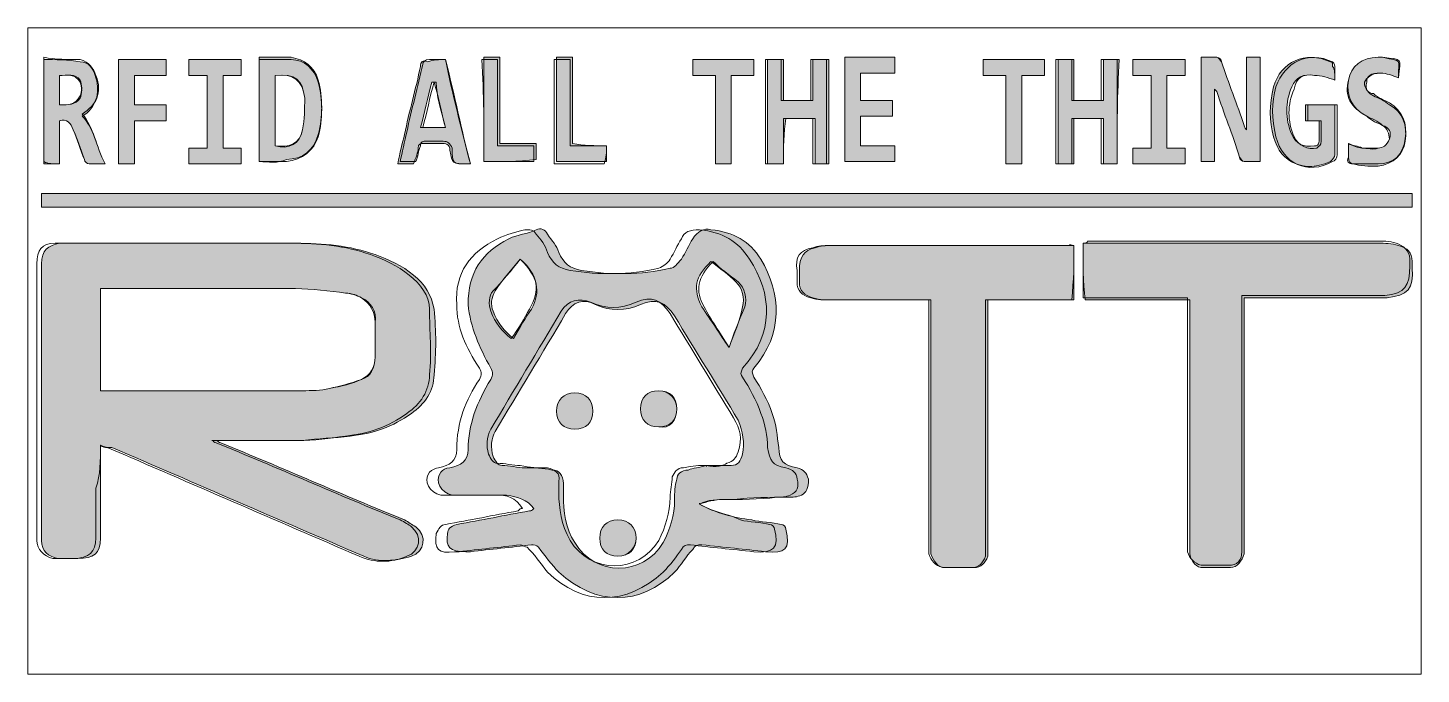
# Model space of a CAD drawing. Header units: inches. Extents: x 0.001 to 0.854, y 0 to 0.396.
import ezdxf

# ---------------------------------------------------------------- set-up
doc = ezdxf.new("R2010")
doc.units = ezdxf.units.IN
doc.header["$MEASUREMENT"] = 0
doc.layers.add('Layer 1', color=7, linetype='Continuous')

# ---------------------------------------------------------------- blocks, each defined once
blk = doc.blocks.new('block 3')
at = {"layer": 'Layer 1'}
h = blk.add_hatch(color=7, dxfattribs=at)
h.dxf.hatch_style = 2
edge = h.paths.add_edge_path()
edge.add_spline(control_points=[(0.02083, 0.3125), (0.01667, 0.3125), (0.01389, 0.3125), (0.01111, 0.3125), (0.01111, 0.33333), (0.01111, 0.35417), (0.01111, 0.37639), (0.01806, 0.37639), (0.02639, 0.37639), (0.03333, 0.375), (0.03889, 0.375), (0.04167, 0.37083), (0.04306, 0.36528), (0.04583, 0.35556), (0.04306, 0.34722), (0.03472, 0.34167), (0.04167, 0.33472), (0.04306, 0.32361), (0.04861, 0.3125), (0.04444, 0.3125), (0.04167, 0.3125), (0.03889, 0.3125), (0.0375, 0.3125), (0.03611, 0.31389), (0.03611, 0.31528), (0.03333, 0.32222), (0.03194, 0.32778), (0.02917, 0.33333), (0.02778, 0.3375), (0.025, 0.34028), (0.02083, 0.33889), (0.02083, 0.33056), (0.02083, 0.32222), (0.02083, 0.3125)], knot_values=[0, 0, 0, 0, 1, 1, 1, 2, 2, 2, 3, 3, 3, 4, 4, 4, 5, 5, 5, 6, 6, 6, 7, 7, 7, 8, 8, 8, 9, 9, 9, 10, 10, 10, 11, 11, 11, 11], degree=3, periodic=1)
edge = h.paths.add_edge_path()
edge.add_spline(control_points=[(0.02083, 0.34861), (0.02639, 0.34861), (0.03056, 0.34861), (0.03333, 0.35278), (0.03472, 0.35556), (0.03472, 0.35972), (0.03333, 0.3625), (0.03056, 0.36806), (0.025, 0.36667), (0.02083, 0.36667), (0.02083, 0.36111), (0.02083, 0.35556), (0.02083, 0.34861)], knot_values=[0, 0, 0, 0, 1, 1, 1, 2, 2, 2, 3, 3, 3, 4, 4, 4, 4], degree=3, periodic=1)
h = blk.add_hatch(color=7, dxfattribs=at)
h.dxf.hatch_style = 2
edge = h.paths.add_edge_path()
edge.add_spline(control_points=[(0.06667, 0.36667), (0.06667, 0.36111), (0.06667, 0.35556), (0.06667, 0.34861), (0.07361, 0.34861), (0.07917, 0.34861), (0.08611, 0.34861), (0.08611, 0.34583), (0.08611, 0.34167), (0.08611, 0.33889), (0.08056, 0.33889), (0.07361, 0.33889), (0.06667, 0.33889), (0.06667, 0.33056), (0.06667, 0.32222), (0.06667, 0.3125), (0.06389, 0.3125), (0.05972, 0.3125), (0.05694, 0.3125), (0.05694, 0.33333), (0.05694, 0.35417), (0.05694, 0.37639), (0.06667, 0.37639), (0.07639, 0.37639), (0.08611, 0.37639), (0.08611, 0.37361), (0.08611, 0.37083), (0.08611, 0.36667), (0.08056, 0.36667), (0.07361, 0.36667), (0.06667, 0.36667)], knot_values=[0, 0, 0, 0, 1, 1, 1, 2, 2, 2, 3, 3, 3, 4, 4, 4, 5, 5, 5, 6, 6, 6, 7, 7, 7, 8, 8, 8, 9, 9, 9, 10, 10, 10, 10], degree=3, periodic=1)
h = blk.add_hatch(color=7, dxfattribs=at)
h.dxf.hatch_style = 2
edge = h.paths.add_edge_path()
edge.add_spline(control_points=[(0.13194, 0.37639), (0.13194, 0.37361), (0.13194, 0.37083), (0.13194, 0.36667), (0.12778, 0.36667), (0.125, 0.36667), (0.12083, 0.36667), (0.12083, 0.35139), (0.12083, 0.3375), (0.12083, 0.32222), (0.12361, 0.32222), (0.12778, 0.32222), (0.13194, 0.32222), (0.13194, 0.31806), (0.13194, 0.31528), (0.13194, 0.3125), (0.12083, 0.3125), (0.11111, 0.3125), (0.1, 0.3125), (0.1, 0.31528), (0.1, 0.31806), (0.1, 0.32222), (0.10417, 0.32222), (0.10694, 0.32222), (0.11111, 0.32222), (0.11111, 0.3375), (0.11111, 0.35139), (0.11111, 0.36667), (0.10694, 0.36667), (0.10417, 0.36667), (0.1, 0.36667), (0.1, 0.36944), (0.1, 0.37361), (0.1, 0.37639), (0.11111, 0.37639), (0.12222, 0.37639), (0.13194, 0.37639)], knot_values=[0, 0, 0, 0, 1, 1, 1, 2, 2, 2, 3, 3, 3, 4, 4, 4, 5, 5, 5, 6, 6, 6, 7, 7, 7, 8, 8, 8, 9, 9, 9, 10, 10, 10, 11, 11, 11, 12, 12, 12, 12], degree=3, periodic=1)
h = blk.add_hatch(color=7, dxfattribs=at)
h.dxf.hatch_style = 2
edge = h.paths.add_edge_path()
edge.add_spline(control_points=[(0.14306, 0.31389), (0.14306, 0.33472), (0.14306, 0.35556), (0.14306, 0.37778), (0.15, 0.37778), (0.15556, 0.37778), (0.1625, 0.37778), (0.17083, 0.37639), (0.17639, 0.37222), (0.17917, 0.36389), (0.18194, 0.35278), (0.18194, 0.34167), (0.17917, 0.33056), (0.17639, 0.32083), (0.16944, 0.31528), (0.15972, 0.31528), (0.15417, 0.3125), (0.14861, 0.31389), (0.14306, 0.31389)], knot_values=[0, 0, 0, 0, 1, 1, 1, 2, 2, 2, 3, 3, 3, 4, 4, 4, 5, 5, 5, 6, 6, 6, 6], degree=3, periodic=1)
edge = h.paths.add_edge_path()
edge.add_spline(control_points=[(0.15278, 0.36667), (0.15278, 0.35139), (0.15278, 0.3375), (0.15278, 0.32361), (0.16111, 0.32222), (0.16806, 0.325), (0.16944, 0.33333), (0.17083, 0.34028), (0.17083, 0.34583), (0.17083, 0.35278), (0.16944, 0.36389), (0.16389, 0.36806), (0.15278, 0.36667)], knot_values=[0, 0, 0, 0, 1, 1, 1, 2, 2, 2, 3, 3, 3, 4, 4, 4, 4], degree=3, periodic=1)
h = blk.add_hatch(color=7, dxfattribs=at)
h.dxf.hatch_style = 2
edge = h.paths.add_edge_path()
edge.add_spline(control_points=[(0.25694, 0.37639), (0.2625, 0.35556), (0.26667, 0.33333), (0.27222, 0.3125), (0.27222, 0.3125), (0.27222, 0.3125), (0.27083, 0.3125), (0.26111, 0.3125), (0.26111, 0.3125), (0.25972, 0.32083), (0.25972, 0.325), (0.25694, 0.325), (0.25417, 0.325), (0.25139, 0.325), (0.24722, 0.325), (0.24444, 0.325), (0.24167, 0.325), (0.24028, 0.325), (0.24028, 0.32222), (0.24028, 0.31944), (0.23889, 0.31667), (0.2375, 0.3125), (0.23472, 0.3125), (0.23194, 0.3125), (0.22778, 0.3125), (0.22917, 0.31944), (0.23056, 0.325), (0.23194, 0.33056), (0.23472, 0.34444), (0.23889, 0.35833), (0.24167, 0.37222), (0.24167, 0.375), (0.24306, 0.37639), (0.24583, 0.375), (0.25, 0.37639), (0.25278, 0.37639), (0.25694, 0.37639)], knot_values=[0, 0, 0, 0, 1, 1, 1, 2, 2, 2, 3, 3, 3, 4, 4, 4, 5, 5, 5, 6, 6, 6, 7, 7, 7, 8, 8, 8, 9, 9, 9, 10, 10, 10, 11, 11, 11, 12, 12, 12, 12], degree=3, periodic=1)
edge = h.paths.add_edge_path()
edge.add_spline(control_points=[(0.25694, 0.33472), (0.25417, 0.34444), (0.25278, 0.35417), (0.25, 0.3625), (0.25, 0.3625), (0.25, 0.3625), (0.24861, 0.3625), (0.24583, 0.35278), (0.24444, 0.34444), (0.24167, 0.33472), (0.24306, 0.33472), (0.24306, 0.33472), (0.24444, 0.33472), (0.24861, 0.33472), (0.25139, 0.33472), (0.25694, 0.33472)], knot_values=[0, 0, 0, 0, 1, 1, 1, 2, 2, 2, 3, 3, 3, 4, 4, 4, 5, 5, 5, 5], degree=3, periodic=1)
h = blk.add_hatch(color=7, dxfattribs=at)
h.dxf.hatch_style = 2
edge = h.paths.add_edge_path()
edge.add_spline(control_points=[(0.28056, 0.31389), (0.28056, 0.33472), (0.28056, 0.35556), (0.28056, 0.37778), (0.28333, 0.37778), (0.28611, 0.37778), (0.29028, 0.37778), (0.29028, 0.35972), (0.29028, 0.34306), (0.29028, 0.325), (0.29722, 0.325), (0.30417, 0.325), (0.3125, 0.325), (0.3125, 0.32083), (0.3125, 0.31806), (0.3125, 0.31528), (0.30139, 0.31389), (0.29028, 0.31389), (0.28056, 0.31389)], knot_values=[0, 0, 0, 0, 1, 1, 1, 2, 2, 2, 3, 3, 3, 4, 4, 4, 5, 5, 5, 6, 6, 6, 6], degree=3, periodic=1)
h = blk.add_hatch(color=7, dxfattribs=at)
h.dxf.hatch_style = 2
edge = h.paths.add_edge_path()
edge.add_spline(control_points=[(0.35556, 0.32361), (0.35556, 0.31944), (0.35556, 0.31667), (0.35556, 0.31389), (0.34583, 0.31389), (0.33472, 0.31389), (0.325, 0.31389), (0.325, 0.33472), (0.325, 0.35556), (0.325, 0.37778), (0.32778, 0.37778), (0.33056, 0.37778), (0.33472, 0.37778), (0.33472, 0.35972), (0.33472, 0.34306), (0.33472, 0.325), (0.34167, 0.32361), (0.34861, 0.32361), (0.35556, 0.32361)], knot_values=[0, 0, 0, 0, 1, 1, 1, 2, 2, 2, 3, 3, 3, 4, 4, 4, 5, 5, 5, 6, 6, 6, 6], degree=3, periodic=1)
h = blk.add_hatch(color=7, dxfattribs=at)
h.dxf.hatch_style = 2
edge = h.paths.add_edge_path()
edge.add_spline(control_points=[(0.42222, 0.36667), (0.41667, 0.36667), (0.4125, 0.36667), (0.40833, 0.36667), (0.40833, 0.36944), (0.40833, 0.37361), (0.40833, 0.37639), (0.42083, 0.37639), (0.43333, 0.37639), (0.44583, 0.37639), (0.44583, 0.37361), (0.44583, 0.37083), (0.44583, 0.36667), (0.44167, 0.36667), (0.4375, 0.36667), (0.43194, 0.36667), (0.43194, 0.34861), (0.43194, 0.33056), (0.43194, 0.3125), (0.42778, 0.3125), (0.425, 0.3125), (0.42222, 0.3125), (0.42222, 0.33056), (0.42222, 0.34861), (0.42222, 0.36667)], knot_values=[0, 0, 0, 0, 1, 1, 1, 2, 2, 2, 3, 3, 3, 4, 4, 4, 5, 5, 5, 6, 6, 6, 7, 7, 7, 8, 8, 8, 8], degree=3, periodic=1)
h = blk.add_hatch(color=7, dxfattribs=at)
h.dxf.hatch_style = 2
edge = h.paths.add_edge_path()
edge.add_spline(control_points=[(0.46389, 0.3125), (0.45972, 0.3125), (0.45694, 0.3125), (0.45417, 0.3125), (0.45417, 0.33333), (0.45417, 0.35417), (0.45417, 0.37639), (0.45694, 0.37639), (0.45972, 0.37639), (0.46389, 0.37639), (0.46389, 0.36806), (0.46389, 0.35972), (0.46389, 0.35139), (0.46944, 0.35139), (0.475, 0.35139), (0.48194, 0.35139), (0.48194, 0.35972), (0.48194, 0.36806), (0.48194, 0.37639), (0.48472, 0.37639), (0.4875, 0.37639), (0.49167, 0.37639), (0.49167, 0.35556), (0.49167, 0.33472), (0.49167, 0.3125), (0.48889, 0.3125), (0.48611, 0.3125), (0.48333, 0.3125), (0.48333, 0.32222), (0.48333, 0.33056), (0.48333, 0.34028), (0.47778, 0.34028), (0.47222, 0.34028), (0.46528, 0.34028), (0.46389, 0.33194), (0.46389, 0.32222), (0.46389, 0.3125)], knot_values=[0, 0, 0, 0, 1, 1, 1, 2, 2, 2, 3, 3, 3, 4, 4, 4, 5, 5, 5, 6, 6, 6, 7, 7, 7, 8, 8, 8, 9, 9, 9, 10, 10, 10, 11, 11, 11, 12, 12, 12, 12], degree=3, periodic=1)
h = blk.add_hatch(color=7, dxfattribs=at)
h.dxf.hatch_style = 2
edge = h.paths.add_edge_path()
edge.add_spline(control_points=[(0.53056, 0.34167), (0.52361, 0.34167), (0.51806, 0.34167), (0.51111, 0.34167), (0.51111, 0.33611), (0.51111, 0.33056), (0.51111, 0.32361), (0.51806, 0.32361), (0.525, 0.32361), (0.53194, 0.32361), (0.53194, 0.31944), (0.53194, 0.31667), (0.53194, 0.31389), (0.52222, 0.31389), (0.5125, 0.31389), (0.50139, 0.31389), (0.50139, 0.33472), (0.50139, 0.35556), (0.50139, 0.37778), (0.51111, 0.37778), (0.52083, 0.37778), (0.53194, 0.37778), (0.53194, 0.375), (0.53194, 0.37222), (0.53194, 0.36806), (0.525, 0.36806), (0.51806, 0.36806), (0.51111, 0.36806), (0.51111, 0.3625), (0.51111, 0.35694), (0.51111, 0.35139), (0.51806, 0.35139), (0.52361, 0.35139), (0.53056, 0.35139), (0.53056, 0.34722), (0.53056, 0.34444), (0.53056, 0.34167)], knot_values=[0, 0, 0, 0, 1, 1, 1, 2, 2, 2, 3, 3, 3, 4, 4, 4, 5, 5, 5, 6, 6, 6, 7, 7, 7, 8, 8, 8, 9, 9, 9, 10, 10, 10, 11, 11, 11, 12, 12, 12, 12], degree=3, periodic=1)
h = blk.add_hatch(color=7, dxfattribs=at)
h.dxf.hatch_style = 2
edge = h.paths.add_edge_path()
edge.add_spline(control_points=[(0.6, 0.36667), (0.59444, 0.36667), (0.59028, 0.36667), (0.58611, 0.36667), (0.58611, 0.36944), (0.58611, 0.37361), (0.58611, 0.37639), (0.59861, 0.37639), (0.61111, 0.37639), (0.62361, 0.37639), (0.62361, 0.37361), (0.62361, 0.37083), (0.62361, 0.36667), (0.61944, 0.36667), (0.61528, 0.36667), (0.60972, 0.36667), (0.60972, 0.34861), (0.60972, 0.33056), (0.60972, 0.3125), (0.60556, 0.3125), (0.60278, 0.3125), (0.6, 0.3125), (0.6, 0.33056), (0.6, 0.34861), (0.6, 0.36667)], knot_values=[0, 0, 0, 0, 1, 1, 1, 2, 2, 2, 3, 3, 3, 4, 4, 4, 5, 5, 5, 6, 6, 6, 7, 7, 7, 8, 8, 8, 8], degree=3, periodic=1)
h = blk.add_hatch(color=7, dxfattribs=at)
h.dxf.hatch_style = 2
edge = h.paths.add_edge_path()
edge.add_spline(control_points=[(0.66806, 0.3125), (0.66528, 0.3125), (0.6625, 0.3125), (0.65972, 0.3125), (0.65972, 0.32222), (0.65972, 0.33056), (0.65972, 0.34028), (0.65417, 0.34028), (0.64861, 0.34028), (0.64167, 0.34028), (0.64167, 0.33056), (0.64167, 0.32222), (0.64167, 0.3125), (0.63889, 0.3125), (0.63472, 0.3125), (0.63194, 0.3125), (0.63194, 0.33333), (0.63194, 0.35417), (0.63194, 0.37639), (0.63472, 0.37639), (0.6375, 0.37639), (0.64167, 0.37639), (0.64167, 0.36806), (0.64167, 0.35972), (0.64167, 0.35139), (0.64722, 0.35139), (0.65278, 0.35139), (0.65972, 0.35139), (0.65972, 0.35972), (0.65972, 0.36806), (0.65972, 0.37639), (0.6625, 0.37639), (0.66528, 0.37639), (0.66944, 0.37639), (0.66806, 0.35556), (0.66806, 0.33472), (0.66806, 0.3125)], knot_values=[0, 0, 0, 0, 1, 1, 1, 2, 2, 2, 3, 3, 3, 4, 4, 4, 5, 5, 5, 6, 6, 6, 7, 7, 7, 8, 8, 8, 9, 9, 9, 10, 10, 10, 11, 11, 11, 12, 12, 12, 12], degree=3, periodic=1)
h = blk.add_hatch(color=7, dxfattribs=at)
h.dxf.hatch_style = 2
edge = h.paths.add_edge_path()
edge.add_spline(control_points=[(0.70972, 0.32222), (0.70972, 0.31806), (0.70972, 0.31528), (0.70972, 0.3125), (0.69861, 0.3125), (0.68889, 0.3125), (0.67778, 0.3125), (0.67778, 0.31528), (0.67778, 0.31806), (0.67778, 0.32222), (0.68056, 0.32222), (0.68472, 0.32222), (0.68889, 0.32222), (0.68889, 0.3375), (0.68889, 0.35139), (0.68889, 0.36667), (0.68611, 0.36667), (0.68194, 0.36667), (0.67778, 0.36667), (0.67778, 0.36944), (0.67778, 0.37361), (0.67778, 0.37639), (0.68889, 0.37639), (0.69861, 0.37639), (0.70972, 0.37639), (0.70972, 0.37361), (0.70972, 0.37083), (0.70972, 0.36667), (0.70694, 0.36667), (0.70278, 0.36667), (0.69861, 0.36667), (0.69861, 0.35139), (0.69861, 0.3375), (0.69861, 0.32222), (0.70278, 0.32222), (0.70556, 0.32222), (0.70972, 0.32222)], knot_values=[0, 0, 0, 0, 1, 1, 1, 2, 2, 2, 3, 3, 3, 4, 4, 4, 5, 5, 5, 6, 6, 6, 7, 7, 7, 8, 8, 8, 9, 9, 9, 10, 10, 10, 11, 11, 11, 12, 12, 12, 12], degree=3, periodic=1)
h = blk.add_hatch(color=7, dxfattribs=at)
h.dxf.hatch_style = 2
edge = h.paths.add_edge_path()
edge.add_spline(control_points=[(0.72778, 0.35833), (0.72778, 0.35), (0.72778, 0.34306), (0.72778, 0.33611), (0.72778, 0.32917), (0.72778, 0.32083), (0.72778, 0.31389), (0.725, 0.31389), (0.72222, 0.31389), (0.71944, 0.31389), (0.71944, 0.33472), (0.71944, 0.35556), (0.71944, 0.37778), (0.72222, 0.37778), (0.72639, 0.37778), (0.72917, 0.37778), (0.73056, 0.37778), (0.73056, 0.37639), (0.73194, 0.375), (0.73611, 0.3625), (0.74167, 0.34861), (0.74583, 0.33611), (0.74583, 0.33611), (0.74583, 0.33472), (0.74722, 0.33333), (0.74722, 0.34861), (0.74722, 0.36389), (0.74722, 0.37778), (0.75, 0.37778), (0.75278, 0.37778), (0.75556, 0.37778), (0.75556, 0.35694), (0.75556, 0.33611), (0.75556, 0.31389), (0.75278, 0.31389), (0.74861, 0.31389), (0.74583, 0.31389), (0.74444, 0.31389), (0.74444, 0.31528), (0.74306, 0.31667), (0.73889, 0.33056), (0.73333, 0.34306), (0.72917, 0.35694), (0.72917, 0.35694), (0.72917, 0.35694), (0.72778, 0.35833)], knot_values=[0, 0, 0, 0, 1, 1, 1, 2, 2, 2, 3, 3, 3, 4, 4, 4, 5, 5, 5, 6, 6, 6, 7, 7, 7, 8, 8, 8, 9, 9, 9, 10, 10, 10, 11, 11, 11, 12, 12, 12, 13, 13, 13, 14, 14, 14, 15, 15, 15, 15], degree=3, periodic=1)
h = blk.add_hatch(color=7, dxfattribs=at)
h.dxf.hatch_style = 2
edge = h.paths.add_edge_path()
edge.add_spline(control_points=[(0.80139, 0.36389), (0.79722, 0.36528), (0.79306, 0.36667), (0.78889, 0.36667), (0.78194, 0.36806), (0.77778, 0.36528), (0.775, 0.35972), (0.77083, 0.35), (0.77083, 0.34028), (0.775, 0.33056), (0.77778, 0.325), (0.78194, 0.32222), (0.78889, 0.32361), (0.79028, 0.32361), (0.79167, 0.32361), (0.79167, 0.32639), (0.79167, 0.33056), (0.79167, 0.33472), (0.79167, 0.3375), (0.79167, 0.3375), (0.79167, 0.33889), (0.79167, 0.33889), (0.78889, 0.33889), (0.78611, 0.33889), (0.78333, 0.33889), (0.78333, 0.34167), (0.78333, 0.34444), (0.78333, 0.34861), (0.78889, 0.34861), (0.79444, 0.34861), (0.80139, 0.34861), (0.80139, 0.34583), (0.80139, 0.34306), (0.80139, 0.34028), (0.80139, 0.33333), (0.80139, 0.325), (0.80139, 0.31806), (0.80139, 0.31667), (0.8, 0.31528), (0.79861, 0.31389), (0.78333, 0.30694), (0.76806, 0.3125), (0.76389, 0.32917), (0.76111, 0.33889), (0.76111, 0.34861), (0.76389, 0.35972), (0.76806, 0.375), (0.78333, 0.38194), (0.79861, 0.375), (0.8, 0.375), (0.8, 0.37361), (0.8, 0.37222), (0.80139, 0.37083), (0.80139, 0.36667), (0.80139, 0.36389)], knot_values=[0, 0, 0, 0, 1, 1, 1, 2, 2, 2, 3, 3, 3, 4, 4, 4, 5, 5, 5, 6, 6, 6, 7, 7, 7, 8, 8, 8, 9, 9, 9, 10, 10, 10, 11, 11, 11, 12, 12, 12, 13, 13, 13, 14, 14, 14, 15, 15, 15, 16, 16, 16, 17, 17, 17, 18, 18, 18, 18], degree=3, periodic=1)
h = blk.add_hatch(color=7, dxfattribs=at)
h.dxf.hatch_style = 2
edge = h.paths.add_edge_path()
edge.add_spline(control_points=[(0.84028, 0.36528), (0.83611, 0.36667), (0.83333, 0.36806), (0.82917, 0.36806), (0.82361, 0.36806), (0.82083, 0.36667), (0.82083, 0.3625), (0.81944, 0.35833), (0.82222, 0.35556), (0.825, 0.35417), (0.82778, 0.35278), (0.83194, 0.35139), (0.83472, 0.34861), (0.84306, 0.34444), (0.84583, 0.33611), (0.84444, 0.32639), (0.84306, 0.31806), (0.8375, 0.3125), (0.82778, 0.31111), (0.82222, 0.31111), (0.81667, 0.31111), (0.8125, 0.3125), (0.80972, 0.3125), (0.80833, 0.31389), (0.80972, 0.31667), (0.80972, 0.31944), (0.80972, 0.32222), (0.80972, 0.325), (0.8125, 0.32361), (0.81528, 0.32361), (0.81806, 0.32222), (0.82083, 0.32222), (0.825, 0.32083), (0.82778, 0.32222), (0.83056, 0.32222), (0.83333, 0.32361), (0.83472, 0.32778), (0.83611, 0.33194), (0.83472, 0.33472), (0.83056, 0.33611), (0.82778, 0.3375), (0.82361, 0.33889), (0.82083, 0.34167), (0.81111, 0.34722), (0.80694, 0.35417), (0.80972, 0.36389), (0.81111, 0.37222), (0.81806, 0.37778), (0.82778, 0.37778), (0.82917, 0.37778), (0.82917, 0.37778), (0.83056, 0.37778), (0.84306, 0.37639), (0.84167, 0.37778), (0.84028, 0.36528)], knot_values=[0, 0, 0, 0, 1, 1, 1, 2, 2, 2, 3, 3, 3, 4, 4, 4, 5, 5, 5, 6, 6, 6, 7, 7, 7, 8, 8, 8, 9, 9, 9, 10, 10, 10, 11, 11, 11, 12, 12, 12, 13, 13, 13, 14, 14, 14, 15, 15, 15, 16, 16, 16, 17, 17, 17, 18, 18, 18, 18], degree=3, periodic=1)
h = blk.add_hatch(color=7, dxfattribs=at)
h.dxf.hatch_style = 2
edge = h.paths.add_edge_path()
edge.add_spline(control_points=[(0.00972, 0.28611), (0.00972, 0.28889), (0.00972, 0.29167), (0.00972, 0.29444), (0.28889, 0.29444), (0.56944, 0.29444), (0.84861, 0.29444), (0.84861, 0.29167), (0.84861, 0.28889), (0.84861, 0.28611), (0.56944, 0.28611), (0.29028, 0.28611), (0.00972, 0.28611)], knot_values=[0, 0, 0, 0, 1, 1, 1, 2, 2, 2, 3, 3, 3, 4, 4, 4, 4], degree=3, periodic=1)
h = blk.add_hatch(color=7, dxfattribs=at)
h.dxf.hatch_style = 2
edge = h.paths.add_edge_path()
edge.add_spline(control_points=[(0.4125, 0.10417), (0.42222, 0.09861), (0.43333, 0.09583), (0.44444, 0.09444), (0.45, 0.09306), (0.45694, 0.09306), (0.4625, 0.09167), (0.46389, 0.09167), (0.46528, 0.09028), (0.46528, 0.08889), (0.46806, 0.07639), (0.46528, 0.07361), (0.45278, 0.075), (0.44028, 0.07639), (0.42778, 0.07778), (0.41389, 0.07917), (0.41111, 0.07917), (0.40972, 0.07917), (0.40833, 0.07639), (0.40417, 0.07222), (0.40139, 0.06667), (0.39722, 0.0625), (0.37639, 0.04167), (0.34861, 0.04167), (0.32639, 0.0625), (0.32222, 0.06667), (0.31806, 0.07222), (0.31389, 0.07778), (0.3125, 0.07917), (0.31111, 0.07917), (0.30972, 0.07917), (0.29722, 0.07778), (0.28472, 0.07639), (0.27222, 0.075), (0.27083, 0.075), (0.27083, 0.075), (0.26944, 0.075), (0.25972, 0.075), (0.25694, 0.07778), (0.25833, 0.08611), (0.25833, 0.08889), (0.25972, 0.09028), (0.26389, 0.09167), (0.27917, 0.09444), (0.29306, 0.09722), (0.30833, 0.1), (0.30972, 0.1), (0.30972, 0.1), (0.31111, 0.10139), (0.30694, 0.10694), (0.30139, 0.10833), (0.29444, 0.10972), (0.28472, 0.10972), (0.275, 0.10972), (0.26667, 0.10972), (0.26528, 0.10972), (0.2625, 0.10972), (0.26111, 0.10972), (0.25417, 0.11111), (0.25, 0.11806), (0.25417, 0.12361), (0.25556, 0.125), (0.25694, 0.12639), (0.25972, 0.12639), (0.26667, 0.12778), (0.27083, 0.13056), (0.27083, 0.1375), (0.27083, 0.15278), (0.27639, 0.16667), (0.28472, 0.18056), (0.28611, 0.18333), (0.28611, 0.18472), (0.28472, 0.1875), (0.27778, 0.2), (0.27222, 0.2125), (0.27083, 0.22639), (0.27083, 0.24583), (0.27917, 0.25833), (0.29583, 0.26667), (0.30139, 0.26944), (0.30694, 0.26944), (0.3125, 0.27222), (0.31528, 0.27361), (0.31806, 0.27222), (0.31944, 0.26944), (0.32222, 0.26528), (0.325, 0.2625), (0.32639, 0.25833), (0.32917, 0.25139), (0.33333, 0.24861), (0.34028, 0.24722), (0.35833, 0.24444), (0.37639, 0.24444), (0.39444, 0.24861), (0.39722, 0.24861), (0.39861, 0.25139), (0.40139, 0.25417), (0.40417, 0.25833), (0.40556, 0.2625), (0.40833, 0.26667), (0.41111, 0.27083), (0.41528, 0.27361), (0.41944, 0.27222), (0.43333, 0.27083), (0.44306, 0.26528), (0.45, 0.25417), (0.4625, 0.23333), (0.46389, 0.20833), (0.44583, 0.1875), (0.44444, 0.18611), (0.44444, 0.18472), (0.44583, 0.18194), (0.45, 0.175), (0.45417, 0.16806), (0.45694, 0.15972), (0.45972, 0.15278), (0.45972, 0.14583), (0.46111, 0.13889), (0.46111, 0.13056), (0.46389, 0.12778), (0.47222, 0.12639), (0.47639, 0.125), (0.47778, 0.12361), (0.47917, 0.11944), (0.47917, 0.11389), (0.47778, 0.11111), (0.475, 0.10972), (0.47222, 0.10833), (0.46944, 0.10833), (0.46667, 0.10833), (0.45556, 0.10833), (0.44444, 0.10833), (0.43333, 0.10694), (0.42222, 0.10694), (0.41806, 0.10694), (0.4125, 0.10417), (0.4125, 0.10556), (0.4125, 0.10417), (0.4125, 0.10417)], knot_values=[0, 0, 0, 0, 1, 1, 1, 2, 2, 2, 3, 3, 3, 4, 4, 4, 5, 5, 5, 6, 6, 6, 7, 7, 7, 8, 8, 8, 9, 9, 9, 10, 10, 10, 11, 11, 11, 12, 12, 12, 13, 13, 13, 14, 14, 14, 15, 15, 15, 16, 16, 16, 17, 17, 17, 18, 18, 18, 19, 19, 19, 20, 20, 20, 21, 21, 21, 22, 22, 22, 23, 23, 23, 24, 24, 24, 25, 25, 25, 26, 26, 26, 27, 27, 27, 28, 28, 28, 29, 29, 29, 30, 30, 30, 31, 31, 31, 32, 32, 32, 33, 33, 33, 34, 34, 34, 35, 35, 35, 36, 36, 36, 37, 37, 37, 38, 38, 38, 39, 39, 39, 40, 40, 40, 41, 41, 41, 42, 42, 42, 43, 43, 43, 44, 44, 44, 45, 45, 45, 46, 46, 46, 46], degree=3, periodic=1)
edge = h.paths.add_edge_path()
edge.add_spline(control_points=[(0.41667, 0.12778), (0.41667, 0.12778), (0.41667, 0.12639), (0.41667, 0.12778), (0.42222, 0.12778), (0.42778, 0.12778), (0.43194, 0.12778), (0.43611, 0.12778), (0.4375, 0.13056), (0.43889, 0.13472), (0.44028, 0.14167), (0.43889, 0.14861), (0.43611, 0.15556), (0.42361, 0.17639), (0.40972, 0.19861), (0.39722, 0.21944), (0.39167, 0.22778), (0.38611, 0.23056), (0.37639, 0.22639), (0.36667, 0.22222), (0.35833, 0.22222), (0.34861, 0.22639), (0.34167, 0.23056), (0.33472, 0.22778), (0.33056, 0.22083), (0.31667, 0.19722), (0.30139, 0.17222), (0.2875, 0.14861), (0.28472, 0.14444), (0.28472, 0.13889), (0.28611, 0.13333), (0.2875, 0.13056), (0.28889, 0.12778), (0.29167, 0.12778), (0.29583, 0.12778), (0.30139, 0.12639), (0.30556, 0.12639), (0.31111, 0.12639), (0.31667, 0.12639), (0.32222, 0.125), (0.32639, 0.125), (0.32917, 0.12222), (0.32917, 0.11667), (0.32917, 0.11389), (0.32917, 0.1125), (0.32917, 0.10972), (0.32917, 0.1), (0.33056, 0.08889), (0.33611, 0.08056), (0.34861, 0.05972), (0.37778, 0.05972), (0.39028, 0.08056), (0.39444, 0.08889), (0.39722, 0.09722), (0.39722, 0.10694), (0.39722, 0.11111), (0.39722, 0.11528), (0.39861, 0.11944), (0.39861, 0.12222), (0.40139, 0.125), (0.40556, 0.125), (0.40833, 0.12639), (0.4125, 0.12639), (0.41667, 0.12778)], knot_values=[0, 0, 0, 0, 1, 1, 1, 2, 2, 2, 3, 3, 3, 4, 4, 4, 5, 5, 5, 6, 6, 6, 7, 7, 7, 8, 8, 8, 9, 9, 9, 10, 10, 10, 11, 11, 11, 12, 12, 12, 13, 13, 13, 14, 14, 14, 15, 15, 15, 16, 16, 16, 17, 17, 17, 18, 18, 18, 19, 19, 19, 20, 20, 20, 21, 21, 21, 21], degree=3, periodic=1)
edge = h.paths.add_edge_path()
edge.add_spline(control_points=[(0.43056, 0.2), (0.43333, 0.20833), (0.4375, 0.21667), (0.43889, 0.225), (0.44028, 0.23056), (0.43889, 0.23611), (0.43472, 0.24028), (0.43056, 0.24444), (0.425, 0.24861), (0.41944, 0.25278), (0.40972, 0.24306), (0.40833, 0.23611), (0.41389, 0.225), (0.41944, 0.21667), (0.425, 0.20833), (0.43056, 0.2)], knot_values=[0, 0, 0, 0, 1, 1, 1, 2, 2, 2, 3, 3, 3, 4, 4, 4, 5, 5, 5, 5], degree=3, periodic=1)
edge = h.paths.add_edge_path()
edge.add_spline(control_points=[(0.30278, 0.25417), (0.29722, 0.24722), (0.29167, 0.24167), (0.2875, 0.23472), (0.28472, 0.23056), (0.28472, 0.22639), (0.28611, 0.22222), (0.28889, 0.21528), (0.29306, 0.20972), (0.29861, 0.20556), (0.30278, 0.2125), (0.30556, 0.21806), (0.30972, 0.22361), (0.31528, 0.23472), (0.31389, 0.24306), (0.30278, 0.25417)], knot_values=[0, 0, 0, 0, 1, 1, 1, 2, 2, 2, 3, 3, 3, 4, 4, 4, 5, 5, 5, 5], degree=3, periodic=1)
h = blk.add_hatch(color=7, dxfattribs=at)
h.dxf.hatch_style = 2
edge = h.paths.add_edge_path()
edge.add_spline(control_points=[(0.04583, 0.14028), (0.04583, 0.13056), (0.04583, 0.12222), (0.04583, 0.11389), (0.04583, 0.10417), (0.04583, 0.09306), (0.04583, 0.08333), (0.04583, 0.07361), (0.04167, 0.07083), (0.03194, 0.07083), (0.02778, 0.07083), (0.02361, 0.07083), (0.01944, 0.07083), (0.01389, 0.07222), (0.00972, 0.075), (0.00972, 0.08194), (0.00972, 0.08333), (0.00972, 0.08472), (0.00972, 0.08472), (0.00972, 0.14028), (0.00972, 0.19583), (0.00972, 0.25), (0.00972, 0.25), (0.00972, 0.25139), (0.00972, 0.25139), (0.00972, 0.25972), (0.01389, 0.2625), (0.02083, 0.26389), (0.02639, 0.26389), (0.03194, 0.26389), (0.03889, 0.26389), (0.08056, 0.26389), (0.12222, 0.26389), (0.16528, 0.26389), (0.18194, 0.26389), (0.19861, 0.2625), (0.21389, 0.25694), (0.22222, 0.25417), (0.23056, 0.25), (0.2375, 0.24444), (0.24444, 0.23889), (0.24861, 0.23194), (0.25, 0.22361), (0.25139, 0.20972), (0.25139, 0.19722), (0.25, 0.18333), (0.25, 0.17361), (0.24444, 0.16528), (0.23611, 0.15972), (0.225, 0.15139), (0.2125, 0.14722), (0.19861, 0.14583), (0.18889, 0.14444), (0.17917, 0.14444), (0.16944, 0.14306), (0.15139, 0.14306), (0.13333, 0.14306), (0.11667, 0.14306), (0.11806, 0.14306), (0.11806, 0.14167), (0.11944, 0.14167), (0.15694, 0.12639), (0.19444, 0.10972), (0.23194, 0.09444), (0.23472, 0.09306), (0.23611, 0.09167), (0.23889, 0.09028), (0.24583, 0.08472), (0.24444, 0.075), (0.23611, 0.07222), (0.22639, 0.06944), (0.21667, 0.06806), (0.20694, 0.07222), (0.15556, 0.09444), (0.10417, 0.11667), (0.05278, 0.13889), (0.05, 0.13889), (0.04861, 0.13889), (0.04583, 0.14028)], knot_values=[0, 0, 0, 0, 1, 1, 1, 2, 2, 2, 3, 3, 3, 4, 4, 4, 5, 5, 5, 6, 6, 6, 7, 7, 7, 8, 8, 8, 9, 9, 9, 10, 10, 10, 11, 11, 11, 12, 12, 12, 13, 13, 13, 14, 14, 14, 15, 15, 15, 16, 16, 16, 17, 17, 17, 18, 18, 18, 19, 19, 19, 20, 20, 20, 21, 21, 21, 22, 22, 22, 23, 23, 23, 24, 24, 24, 25, 25, 25, 26, 26, 26, 26], degree=3, periodic=1)
edge = h.paths.add_edge_path()
edge.add_spline(control_points=[(0.04583, 0.17361), (0.04722, 0.17361), (0.04861, 0.17361), (0.05, 0.17361), (0.09028, 0.17361), (0.12917, 0.17361), (0.16944, 0.17361), (0.175, 0.17361), (0.18056, 0.17361), (0.18611, 0.175), (0.19306, 0.17639), (0.2, 0.17778), (0.20556, 0.18056), (0.21111, 0.18333), (0.21389, 0.1875), (0.21389, 0.19444), (0.21389, 0.20139), (0.21389, 0.20833), (0.21389, 0.21528), (0.21389, 0.22222), (0.21111, 0.22639), (0.20556, 0.23056), (0.20278, 0.23194), (0.2, 0.23333), (0.19583, 0.23333), (0.18611, 0.23472), (0.175, 0.23611), (0.16528, 0.23611), (0.12639, 0.23611), (0.0875, 0.23611), (0.05, 0.23611), (0.04861, 0.23611), (0.04722, 0.23611), (0.04583, 0.23611), (0.04583, 0.21389), (0.04583, 0.19444), (0.04583, 0.17361)], knot_values=[0, 0, 0, 0, 1, 1, 1, 2, 2, 2, 3, 3, 3, 4, 4, 4, 5, 5, 5, 6, 6, 6, 7, 7, 7, 8, 8, 8, 9, 9, 9, 10, 10, 10, 11, 11, 11, 12, 12, 12, 12], degree=3, periodic=1)
h = blk.add_hatch(color=7, dxfattribs=at)
h.dxf.hatch_style = 2
edge = h.paths.add_edge_path()
edge.add_spline(control_points=[(0.64167, 0.2625), (0.64167, 0.25139), (0.64167, 0.24028), (0.64167, 0.22917), (0.62361, 0.22917), (0.60694, 0.22917), (0.58889, 0.22917), (0.58889, 0.22639), (0.58889, 0.225), (0.58889, 0.22361), (0.58889, 0.175), (0.58889, 0.12778), (0.58889, 0.07917), (0.58889, 0.07639), (0.58889, 0.075), (0.58889, 0.07222), (0.5875, 0.06806), (0.58472, 0.06528), (0.58056, 0.06528), (0.575, 0.06528), (0.56806, 0.06528), (0.5625, 0.06528), (0.55833, 0.06528), (0.55556, 0.06944), (0.55417, 0.07361), (0.55417, 0.07639), (0.55417, 0.07778), (0.55417, 0.08056), (0.55417, 0.12778), (0.55417, 0.17639), (0.55417, 0.22361), (0.55417, 0.225), (0.55417, 0.22778), (0.55417, 0.22917), (0.55278, 0.22917), (0.55139, 0.22917), (0.55, 0.22917), (0.53194, 0.22917), (0.5125, 0.22917), (0.49444, 0.22917), (0.49028, 0.22917), (0.48611, 0.22917), (0.48194, 0.23056), (0.47639, 0.23194), (0.47361, 0.23472), (0.47361, 0.24028), (0.47361, 0.24306), (0.47361, 0.24444), (0.47361, 0.24722), (0.47361, 0.25556), (0.47639, 0.25972), (0.48333, 0.26111), (0.48611, 0.2625), (0.49028, 0.2625), (0.49306, 0.2625), (0.54167, 0.2625), (0.59028, 0.2625), (0.63889, 0.2625), (0.63889, 0.26389), (0.64028, 0.2625), (0.64167, 0.2625)], knot_values=[0, 0, 0, 0, 1, 1, 1, 2, 2, 2, 3, 3, 3, 4, 4, 4, 5, 5, 5, 6, 6, 6, 7, 7, 7, 8, 8, 8, 9, 9, 9, 10, 10, 10, 11, 11, 11, 12, 12, 12, 13, 13, 13, 14, 14, 14, 15, 15, 15, 16, 16, 16, 17, 17, 17, 18, 18, 18, 19, 19, 19, 20, 20, 20, 20], degree=3, periodic=1)
h = blk.add_hatch(color=7, dxfattribs=at)
h.dxf.hatch_style = 2
edge = h.paths.add_edge_path()
edge.add_spline(control_points=[(0.64722, 0.26389), (0.64861, 0.26389), (0.65, 0.26389), (0.65139, 0.26389), (0.70972, 0.26389), (0.76944, 0.26389), (0.82778, 0.26389), (0.83194, 0.26389), (0.83611, 0.26389), (0.84028, 0.2625), (0.84583, 0.26111), (0.84861, 0.25833), (0.84861, 0.25278), (0.84861, 0.25139), (0.84861, 0.25), (0.84861, 0.24861), (0.85, 0.23611), (0.84583, 0.23194), (0.83333, 0.23056), (0.83194, 0.23056), (0.82917, 0.23056), (0.82778, 0.23056), (0.80278, 0.23056), (0.77778, 0.23056), (0.75139, 0.23056), (0.75, 0.23056), (0.74861, 0.23056), (0.74583, 0.23056), (0.74583, 0.22917), (0.74583, 0.22639), (0.74583, 0.225), (0.74583, 0.17639), (0.74583, 0.12917), (0.74583, 0.08056), (0.74583, 0.07778), (0.74583, 0.07639), (0.74583, 0.07361), (0.74444, 0.06944), (0.74167, 0.06528), (0.7375, 0.06528), (0.73194, 0.06528), (0.72639, 0.06528), (0.72083, 0.06528), (0.71667, 0.06528), (0.71389, 0.06806), (0.7125, 0.07361), (0.7125, 0.07639), (0.7125, 0.07778), (0.7125, 0.08056), (0.7125, 0.12778), (0.7125, 0.17639), (0.7125, 0.22361), (0.7125, 0.225), (0.7125, 0.22639), (0.7125, 0.22917), (0.69028, 0.22917), (0.66944, 0.22917), (0.64861, 0.22917), (0.64722, 0.24028), (0.64722, 0.25139), (0.64722, 0.26389)], knot_values=[0, 0, 0, 0, 1, 1, 1, 2, 2, 2, 3, 3, 3, 4, 4, 4, 5, 5, 5, 6, 6, 6, 7, 7, 7, 8, 8, 8, 9, 9, 9, 10, 10, 10, 11, 11, 11, 12, 12, 12, 13, 13, 13, 14, 14, 14, 15, 15, 15, 16, 16, 16, 17, 17, 17, 18, 18, 18, 19, 19, 19, 20, 20, 20, 20], degree=3, periodic=1)
h = blk.add_hatch(color=7, dxfattribs=at)
h.dxf.hatch_style = 2
edge = h.paths.add_edge_path()
edge.add_spline(control_points=[(0.325, 0.16111), (0.325, 0.16806), (0.32917, 0.17222), (0.33611, 0.17222), (0.34306, 0.17222), (0.34722, 0.16806), (0.34722, 0.16111), (0.34722, 0.15417), (0.34306, 0.15), (0.33611, 0.15), (0.32917, 0.15), (0.325, 0.15417), (0.325, 0.16111)], knot_values=[0, 0, 0, 0, 1, 1, 1, 2, 2, 2, 3, 3, 3, 4, 4, 4, 4], degree=3, periodic=1)
h = blk.add_hatch(color=7, dxfattribs=at)
h.dxf.hatch_style = 2
edge = h.paths.add_edge_path()
edge.add_spline(control_points=[(0.39861, 0.1625), (0.39861, 0.15556), (0.39444, 0.15139), (0.3875, 0.15139), (0.38056, 0.15139), (0.37639, 0.15556), (0.37639, 0.1625), (0.37639, 0.16944), (0.38056, 0.17361), (0.3875, 0.17361), (0.39444, 0.17361), (0.39861, 0.16806), (0.39861, 0.1625)], knot_values=[0, 0, 0, 0, 1, 1, 1, 2, 2, 2, 3, 3, 3, 4, 4, 4, 4], degree=3, periodic=1)
h = blk.add_hatch(color=7, dxfattribs=at)
h.dxf.hatch_style = 2
edge = h.paths.add_edge_path()
edge.add_spline(control_points=[(0.35139, 0.08333), (0.35139, 0.09028), (0.35556, 0.09444), (0.3625, 0.09444), (0.36944, 0.09444), (0.37361, 0.09028), (0.37361, 0.08333), (0.37361, 0.07639), (0.36944, 0.07222), (0.3625, 0.07222), (0.35556, 0.07222), (0.35139, 0.07639), (0.35139, 0.08333)], knot_values=[0, 0, 0, 0, 1, 1, 1, 2, 2, 2, 3, 3, 3, 4, 4, 4, 4], degree=3, periodic=1)
at = {"layer": 'Layer 1', "lineweight": 0}
for points, knots in [([(0.00139, 0.39583), (0.28611, 0.39583), (0.57083, 0.39583), (0.85417, 0.39583), (0.85417, 0.26389), (0.85417, 0.13194), (0.85417, 0), (0.56944, 0), (0.28472, 0), (0.00139, 0), (0.00139, 0.13194), (0.00139, 0.26389), (0.00139, 0.39583)], [0, 0, 0, 0, 1, 1, 1, 2, 2, 2, 3, 3, 3, 4, 4, 4, 4]), ([(0.02083, 0.3125), (0.02083, 0.32222), (0.02083, 0.33056), (0.02083, 0.33889), (0.025, 0.34028), (0.02778, 0.3375), (0.02917, 0.33333), (0.03194, 0.32778), (0.03333, 0.32083), (0.03611, 0.31528), (0.03611, 0.31389), (0.0375, 0.3125), (0.03889, 0.3125), (0.04167, 0.3125), (0.04444, 0.3125), (0.04861, 0.3125), (0.04306, 0.32361), (0.04167, 0.33472), (0.03472, 0.34306), (0.04306, 0.34861), (0.04722, 0.35556), (0.04306, 0.36667), (0.04167, 0.37083), (0.03889, 0.375), (0.03333, 0.37639), (0.02639, 0.37639), (0.01806, 0.37639), (0.01111, 0.37778), (0.01111, 0.35556), (0.01111, 0.33472), (0.01111, 0.31389), (0.01389, 0.3125), (0.01667, 0.3125), (0.02083, 0.3125)], [0, 0, 0, 0, 1, 1, 1, 2, 2, 2, 3, 3, 3, 4, 4, 4, 5, 5, 5, 6, 6, 6, 7, 7, 7, 8, 8, 8, 9, 9, 9, 10, 10, 10, 11, 11, 11, 11]), ([(0.02083, 0.3125), (0.01667, 0.3125), (0.01389, 0.3125), (0.01111, 0.3125), (0.01111, 0.33333), (0.01111, 0.35417), (0.01111, 0.37639), (0.01806, 0.37639), (0.02639, 0.37639), (0.03333, 0.375), (0.03889, 0.375), (0.04167, 0.37083), (0.04306, 0.36528), (0.04583, 0.35556), (0.04306, 0.34722), (0.03472, 0.34167), (0.04167, 0.33472), (0.04306, 0.32361), (0.04861, 0.3125), (0.04444, 0.3125), (0.04167, 0.3125), (0.03889, 0.3125), (0.0375, 0.3125), (0.03611, 0.31389), (0.03611, 0.31528), (0.03333, 0.32222), (0.03194, 0.32778), (0.02917, 0.33333), (0.02778, 0.3375), (0.025, 0.34028), (0.02083, 0.33889), (0.02083, 0.33056), (0.02083, 0.32222), (0.02083, 0.3125)], [0, 0, 0, 0, 1, 1, 1, 2, 2, 2, 3, 3, 3, 4, 4, 4, 5, 5, 5, 6, 6, 6, 7, 7, 7, 8, 8, 8, 9, 9, 9, 10, 10, 10, 11, 11, 11, 11]), ([(0.06667, 0.36667), (0.07361, 0.36667), (0.08056, 0.36667), (0.08611, 0.36667), (0.08611, 0.37083), (0.08611, 0.37361), (0.08611, 0.37639), (0.07639, 0.37639), (0.06667, 0.37639), (0.05694, 0.37639), (0.05694, 0.35556), (0.05694, 0.33472), (0.05694, 0.3125), (0.05972, 0.3125), (0.0625, 0.3125), (0.06667, 0.3125), (0.06667, 0.32083), (0.06667, 0.32917), (0.06667, 0.33889), (0.07361, 0.33889), (0.07917, 0.33889), (0.08611, 0.33889), (0.08611, 0.34167), (0.08611, 0.34583), (0.08611, 0.34861), (0.07917, 0.34861), (0.07361, 0.34861), (0.06667, 0.34861), (0.06667, 0.35556), (0.06667, 0.36111), (0.06667, 0.36667)], [0, 0, 0, 0, 1, 1, 1, 2, 2, 2, 3, 3, 3, 4, 4, 4, 5, 5, 5, 6, 6, 6, 7, 7, 7, 8, 8, 8, 9, 9, 9, 10, 10, 10, 10]), ([(0.06667, 0.36667), (0.06667, 0.36111), (0.06667, 0.35556), (0.06667, 0.34861), (0.07361, 0.34861), (0.07917, 0.34861), (0.08611, 0.34861), (0.08611, 0.34583), (0.08611, 0.34167), (0.08611, 0.33889), (0.08056, 0.33889), (0.07361, 0.33889), (0.06667, 0.33889), (0.06667, 0.33056), (0.06667, 0.32222), (0.06667, 0.3125), (0.06389, 0.3125), (0.05972, 0.3125), (0.05694, 0.3125), (0.05694, 0.33333), (0.05694, 0.35417), (0.05694, 0.37639), (0.06667, 0.37639), (0.07639, 0.37639), (0.08611, 0.37639), (0.08611, 0.37361), (0.08611, 0.37083), (0.08611, 0.36667), (0.08056, 0.36667), (0.07361, 0.36667), (0.06667, 0.36667)], [0, 0, 0, 0, 1, 1, 1, 2, 2, 2, 3, 3, 3, 4, 4, 4, 5, 5, 5, 6, 6, 6, 7, 7, 7, 8, 8, 8, 9, 9, 9, 10, 10, 10, 10]), ([(0.13194, 0.37639), (0.12083, 0.37639), (0.11111, 0.37639), (0.1, 0.37639), (0.1, 0.37361), (0.1, 0.37083), (0.1, 0.36667), (0.10417, 0.36667), (0.10694, 0.36667), (0.11111, 0.36667), (0.11111, 0.35139), (0.11111, 0.3375), (0.11111, 0.32222), (0.10694, 0.32222), (0.10417, 0.32222), (0.1, 0.32222), (0.1, 0.31944), (0.1, 0.31528), (0.1, 0.3125), (0.11111, 0.3125), (0.12083, 0.3125), (0.13194, 0.3125), (0.13194, 0.31528), (0.13194, 0.31806), (0.13194, 0.32222), (0.12778, 0.32222), (0.125, 0.32222), (0.12083, 0.32222), (0.12083, 0.3375), (0.12083, 0.35139), (0.12083, 0.36667), (0.125, 0.36667), (0.12778, 0.36667), (0.13194, 0.36667), (0.13194, 0.37083), (0.13194, 0.37361), (0.13194, 0.37639)], [0, 0, 0, 0, 1, 1, 1, 2, 2, 2, 3, 3, 3, 4, 4, 4, 5, 5, 5, 6, 6, 6, 7, 7, 7, 8, 8, 8, 9, 9, 9, 10, 10, 10, 11, 11, 11, 12, 12, 12, 12]), ([(0.13194, 0.37639), (0.13194, 0.37361), (0.13194, 0.37083), (0.13194, 0.36667), (0.12778, 0.36667), (0.125, 0.36667), (0.12083, 0.36667), (0.12083, 0.35139), (0.12083, 0.3375), (0.12083, 0.32222), (0.12361, 0.32222), (0.12778, 0.32222), (0.13194, 0.32222), (0.13194, 0.31806), (0.13194, 0.31528), (0.13194, 0.3125), (0.12083, 0.3125), (0.11111, 0.3125), (0.1, 0.3125), (0.1, 0.31528), (0.1, 0.31806), (0.1, 0.32222), (0.10417, 0.32222), (0.10694, 0.32222), (0.11111, 0.32222), (0.11111, 0.3375), (0.11111, 0.35139), (0.11111, 0.36667), (0.10694, 0.36667), (0.10417, 0.36667), (0.1, 0.36667), (0.1, 0.36944), (0.1, 0.37361), (0.1, 0.37639), (0.11111, 0.37639), (0.12222, 0.37639), (0.13194, 0.37639)], [0, 0, 0, 0, 1, 1, 1, 2, 2, 2, 3, 3, 3, 4, 4, 4, 5, 5, 5, 6, 6, 6, 7, 7, 7, 8, 8, 8, 9, 9, 9, 10, 10, 10, 11, 11, 11, 12, 12, 12, 12]), ([(0.14306, 0.31389), (0.14306, 0.33472), (0.14306, 0.35556), (0.14306, 0.37778), (0.15, 0.37778), (0.15556, 0.37778), (0.1625, 0.37778), (0.17083, 0.37639), (0.17639, 0.37222), (0.17917, 0.36389), (0.18194, 0.35278), (0.18194, 0.34167), (0.17917, 0.33056), (0.17639, 0.32083), (0.16944, 0.31528), (0.15972, 0.31528), (0.15417, 0.3125), (0.14861, 0.31389), (0.14306, 0.31389)], [0, 0, 0, 0, 1, 1, 1, 2, 2, 2, 3, 3, 3, 4, 4, 4, 5, 5, 5, 6, 6, 6, 6]), ([(0.14306, 0.31389), (0.14861, 0.31389), (0.15417, 0.31389), (0.15972, 0.31389), (0.16944, 0.31528), (0.17639, 0.32083), (0.17917, 0.32917), (0.18194, 0.34028), (0.18194, 0.35139), (0.17917, 0.3625), (0.17639, 0.37083), (0.17083, 0.37639), (0.1625, 0.37639), (0.15556, 0.37639), (0.15, 0.37639), (0.14306, 0.37639), (0.14306, 0.35556), (0.14306, 0.33472), (0.14306, 0.31389)], [0, 0, 0, 0, 1, 1, 1, 2, 2, 2, 3, 3, 3, 4, 4, 4, 5, 5, 5, 6, 6, 6, 6]), ([(0.25694, 0.37639), (0.2625, 0.35556), (0.26667, 0.33333), (0.27222, 0.3125), (0.27222, 0.3125), (0.27222, 0.3125), (0.27083, 0.3125), (0.26111, 0.3125), (0.26111, 0.3125), (0.25972, 0.32083), (0.25972, 0.325), (0.25694, 0.325), (0.25417, 0.325), (0.25139, 0.325), (0.24722, 0.325), (0.24444, 0.325), (0.24167, 0.325), (0.24028, 0.325), (0.24028, 0.32222), (0.24028, 0.31944), (0.23889, 0.31667), (0.2375, 0.3125), (0.23472, 0.3125), (0.23194, 0.3125), (0.22778, 0.3125), (0.22917, 0.31944), (0.23056, 0.325), (0.23194, 0.33056), (0.23472, 0.34444), (0.23889, 0.35833), (0.24167, 0.37222), (0.24167, 0.375), (0.24306, 0.37639), (0.24583, 0.375), (0.25, 0.37639), (0.25278, 0.37639), (0.25694, 0.37639)], [0, 0, 0, 0, 1, 1, 1, 2, 2, 2, 3, 3, 3, 4, 4, 4, 5, 5, 5, 6, 6, 6, 7, 7, 7, 8, 8, 8, 9, 9, 9, 10, 10, 10, 11, 11, 11, 12, 12, 12, 12]), ([(0.25694, 0.37639), (0.25278, 0.37639), (0.25, 0.37639), (0.24722, 0.37639), (0.24444, 0.37639), (0.24306, 0.375), (0.24306, 0.37361), (0.24028, 0.35972), (0.23611, 0.34583), (0.23333, 0.33194), (0.23194, 0.32639), (0.23056, 0.31944), (0.22917, 0.31389), (0.23194, 0.31389), (0.23611, 0.31389), (0.23889, 0.31389), (0.24028, 0.31667), (0.24028, 0.32083), (0.24167, 0.32361), (0.24167, 0.32639), (0.24306, 0.32639), (0.24583, 0.32639), (0.24861, 0.32639), (0.25278, 0.32639), (0.25556, 0.32639), (0.25833, 0.32639), (0.25972, 0.325), (0.26111, 0.32222), (0.26111, 0.3125), (0.26111, 0.3125), (0.27083, 0.3125), (0.27083, 0.3125), (0.27083, 0.3125), (0.27222, 0.3125), (0.26667, 0.33472), (0.26111, 0.35556), (0.25694, 0.37639)], [0, 0, 0, 0, 1, 1, 1, 2, 2, 2, 3, 3, 3, 4, 4, 4, 5, 5, 5, 6, 6, 6, 7, 7, 7, 8, 8, 8, 9, 9, 9, 10, 10, 10, 11, 11, 11, 12, 12, 12, 12]), ([(0.28056, 0.31389), (0.29167, 0.31389), (0.30139, 0.31389), (0.31111, 0.31389), (0.31111, 0.31667), (0.31111, 0.32083), (0.31111, 0.32361), (0.30417, 0.32361), (0.29722, 0.32361), (0.28889, 0.32361), (0.28889, 0.34167), (0.28889, 0.35972), (0.28889, 0.37639), (0.28611, 0.37639), (0.28194, 0.37639), (0.27917, 0.37639), (0.28056, 0.35556), (0.28056, 0.33472), (0.28056, 0.31389)], [0, 0, 0, 0, 1, 1, 1, 2, 2, 2, 3, 3, 3, 4, 4, 4, 5, 5, 5, 6, 6, 6, 6]), ([(0.28056, 0.31389), (0.28056, 0.33472), (0.28056, 0.35556), (0.28056, 0.37778), (0.28333, 0.37778), (0.28611, 0.37778), (0.29028, 0.37778), (0.29028, 0.35972), (0.29028, 0.34306), (0.29028, 0.325), (0.29722, 0.325), (0.30417, 0.325), (0.3125, 0.325), (0.3125, 0.32083), (0.3125, 0.31806), (0.3125, 0.31528), (0.30139, 0.31389), (0.29028, 0.31389), (0.28056, 0.31389)], [0, 0, 0, 0, 1, 1, 1, 2, 2, 2, 3, 3, 3, 4, 4, 4, 5, 5, 5, 6, 6, 6, 6]), ([(0.35556, 0.32361), (0.34861, 0.32361), (0.34167, 0.32361), (0.33333, 0.32361), (0.33333, 0.34167), (0.33333, 0.35972), (0.33333, 0.37639), (0.33056, 0.37639), (0.32639, 0.37639), (0.32361, 0.37639), (0.32361, 0.35556), (0.32361, 0.33472), (0.32361, 0.3125), (0.33472, 0.3125), (0.34444, 0.3125), (0.35417, 0.3125), (0.35556, 0.31667), (0.35556, 0.31944), (0.35556, 0.32361)], [0, 0, 0, 0, 1, 1, 1, 2, 2, 2, 3, 3, 3, 4, 4, 4, 5, 5, 5, 6, 6, 6, 6]), ([(0.35556, 0.32361), (0.35556, 0.31944), (0.35556, 0.31667), (0.35556, 0.31389), (0.34583, 0.31389), (0.33472, 0.31389), (0.325, 0.31389), (0.325, 0.33472), (0.325, 0.35556), (0.325, 0.37778), (0.32778, 0.37778), (0.33056, 0.37778), (0.33472, 0.37778), (0.33472, 0.35972), (0.33472, 0.34306), (0.33472, 0.325), (0.34167, 0.32361), (0.34861, 0.32361), (0.35556, 0.32361)], [0, 0, 0, 0, 1, 1, 1, 2, 2, 2, 3, 3, 3, 4, 4, 4, 5, 5, 5, 6, 6, 6, 6]), ([(0.42222, 0.36667), (0.42222, 0.34861), (0.42222, 0.33056), (0.42222, 0.3125), (0.425, 0.3125), (0.42917, 0.3125), (0.43194, 0.3125), (0.43194, 0.33056), (0.43194, 0.34861), (0.43194, 0.36667), (0.4375, 0.36667), (0.44167, 0.36667), (0.44583, 0.36667), (0.44583, 0.36944), (0.44583, 0.37361), (0.44583, 0.37639), (0.43333, 0.37639), (0.42083, 0.37639), (0.40833, 0.37639), (0.40833, 0.37361), (0.40833, 0.36944), (0.40833, 0.36667), (0.41389, 0.36667), (0.41806, 0.36667), (0.42222, 0.36667)], [0, 0, 0, 0, 1, 1, 1, 2, 2, 2, 3, 3, 3, 4, 4, 4, 5, 5, 5, 6, 6, 6, 7, 7, 7, 8, 8, 8, 8]), ([(0.42222, 0.36667), (0.41667, 0.36667), (0.4125, 0.36667), (0.40833, 0.36667), (0.40833, 0.36944), (0.40833, 0.37361), (0.40833, 0.37639), (0.42083, 0.37639), (0.43333, 0.37639), (0.44583, 0.37639), (0.44583, 0.37361), (0.44583, 0.37083), (0.44583, 0.36667), (0.44167, 0.36667), (0.4375, 0.36667), (0.43194, 0.36667), (0.43194, 0.34861), (0.43194, 0.33056), (0.43194, 0.3125), (0.42778, 0.3125), (0.425, 0.3125), (0.42222, 0.3125), (0.42222, 0.33056), (0.42222, 0.34861), (0.42222, 0.36667)], [0, 0, 0, 0, 1, 1, 1, 2, 2, 2, 3, 3, 3, 4, 4, 4, 5, 5, 5, 6, 6, 6, 7, 7, 7, 8, 8, 8, 8]), ([(0.46389, 0.3125), (0.46389, 0.32222), (0.46389, 0.33056), (0.46389, 0.34028), (0.46944, 0.34028), (0.475, 0.34028), (0.48194, 0.34028), (0.48194, 0.33056), (0.48194, 0.32222), (0.48194, 0.3125), (0.48472, 0.3125), (0.4875, 0.3125), (0.49028, 0.3125), (0.49028, 0.33333), (0.49028, 0.35417), (0.49028, 0.37639), (0.4875, 0.37639), (0.48472, 0.37639), (0.48056, 0.37639), (0.48056, 0.36806), (0.48056, 0.35972), (0.48056, 0.35139), (0.475, 0.35139), (0.46944, 0.35139), (0.4625, 0.35139), (0.4625, 0.35972), (0.4625, 0.36806), (0.4625, 0.37639), (0.45972, 0.37639), (0.45556, 0.37639), (0.45278, 0.37639), (0.45278, 0.35556), (0.45278, 0.33472), (0.45278, 0.3125), (0.45694, 0.3125), (0.45972, 0.3125), (0.46389, 0.3125)], [0, 0, 0, 0, 1, 1, 1, 2, 2, 2, 3, 3, 3, 4, 4, 4, 5, 5, 5, 6, 6, 6, 7, 7, 7, 8, 8, 8, 9, 9, 9, 10, 10, 10, 11, 11, 11, 12, 12, 12, 12]), ([(0.46389, 0.3125), (0.45972, 0.3125), (0.45694, 0.3125), (0.45417, 0.3125), (0.45417, 0.33333), (0.45417, 0.35417), (0.45417, 0.37639), (0.45694, 0.37639), (0.45972, 0.37639), (0.46389, 0.37639), (0.46389, 0.36806), (0.46389, 0.35972), (0.46389, 0.35139), (0.46944, 0.35139), (0.475, 0.35139), (0.48194, 0.35139), (0.48194, 0.35972), (0.48194, 0.36806), (0.48194, 0.37639), (0.48472, 0.37639), (0.4875, 0.37639), (0.49167, 0.37639), (0.49167, 0.35556), (0.49167, 0.33472), (0.49167, 0.3125), (0.48889, 0.3125), (0.48611, 0.3125), (0.48333, 0.3125), (0.48333, 0.32222), (0.48333, 0.33056), (0.48333, 0.34028), (0.47778, 0.34028), (0.47222, 0.34028), (0.46528, 0.34028), (0.46389, 0.33194), (0.46389, 0.32222), (0.46389, 0.3125)], [0, 0, 0, 0, 1, 1, 1, 2, 2, 2, 3, 3, 3, 4, 4, 4, 5, 5, 5, 6, 6, 6, 7, 7, 7, 8, 8, 8, 9, 9, 9, 10, 10, 10, 11, 11, 11, 12, 12, 12, 12]), ([(0.53056, 0.34167), (0.53056, 0.34444), (0.53056, 0.34861), (0.53056, 0.35139), (0.52361, 0.35139), (0.51806, 0.35139), (0.51111, 0.35139), (0.51111, 0.35694), (0.51111, 0.3625), (0.51111, 0.36806), (0.51806, 0.36806), (0.525, 0.36806), (0.53194, 0.36806), (0.53194, 0.37222), (0.53194, 0.375), (0.53194, 0.37778), (0.52222, 0.37778), (0.51111, 0.37778), (0.50139, 0.37778), (0.50139, 0.35694), (0.50139, 0.33611), (0.50139, 0.31389), (0.51111, 0.31389), (0.52222, 0.31389), (0.53194, 0.31389), (0.53194, 0.31667), (0.53194, 0.31944), (0.53194, 0.32361), (0.525, 0.32361), (0.51806, 0.32361), (0.51111, 0.32361), (0.51111, 0.32917), (0.51111, 0.33611), (0.51111, 0.34167), (0.51806, 0.34167), (0.525, 0.34167), (0.53056, 0.34167)], [0, 0, 0, 0, 1, 1, 1, 2, 2, 2, 3, 3, 3, 4, 4, 4, 5, 5, 5, 6, 6, 6, 7, 7, 7, 8, 8, 8, 9, 9, 9, 10, 10, 10, 11, 11, 11, 12, 12, 12, 12]), ([(0.53056, 0.34167), (0.52361, 0.34167), (0.51806, 0.34167), (0.51111, 0.34167), (0.51111, 0.33611), (0.51111, 0.33056), (0.51111, 0.32361), (0.51806, 0.32361), (0.525, 0.32361), (0.53194, 0.32361), (0.53194, 0.31944), (0.53194, 0.31667), (0.53194, 0.31389), (0.52222, 0.31389), (0.5125, 0.31389), (0.50139, 0.31389), (0.50139, 0.33472), (0.50139, 0.35556), (0.50139, 0.37778), (0.51111, 0.37778), (0.52083, 0.37778), (0.53194, 0.37778), (0.53194, 0.375), (0.53194, 0.37222), (0.53194, 0.36806), (0.525, 0.36806), (0.51806, 0.36806), (0.51111, 0.36806), (0.51111, 0.3625), (0.51111, 0.35694), (0.51111, 0.35139), (0.51806, 0.35139), (0.52361, 0.35139), (0.53056, 0.35139), (0.53056, 0.34722), (0.53056, 0.34444), (0.53056, 0.34167)], [0, 0, 0, 0, 1, 1, 1, 2, 2, 2, 3, 3, 3, 4, 4, 4, 5, 5, 5, 6, 6, 6, 7, 7, 7, 8, 8, 8, 9, 9, 9, 10, 10, 10, 11, 11, 11, 12, 12, 12, 12]), ([(0.6, 0.36667), (0.6, 0.34861), (0.6, 0.33056), (0.6, 0.3125), (0.60278, 0.3125), (0.60694, 0.3125), (0.60972, 0.3125), (0.60972, 0.33056), (0.60972, 0.34861), (0.60972, 0.36667), (0.61528, 0.36667), (0.61944, 0.36667), (0.62361, 0.36667), (0.62361, 0.36944), (0.62361, 0.37361), (0.62361, 0.37639), (0.61111, 0.37639), (0.59861, 0.37639), (0.58611, 0.37639), (0.58611, 0.37361), (0.58611, 0.36944), (0.58611, 0.36667), (0.59028, 0.36667), (0.59583, 0.36667), (0.6, 0.36667)], [0, 0, 0, 0, 1, 1, 1, 2, 2, 2, 3, 3, 3, 4, 4, 4, 5, 5, 5, 6, 6, 6, 7, 7, 7, 8, 8, 8, 8]), ([(0.6, 0.36667), (0.59444, 0.36667), (0.59028, 0.36667), (0.58611, 0.36667), (0.58611, 0.36944), (0.58611, 0.37361), (0.58611, 0.37639), (0.59861, 0.37639), (0.61111, 0.37639), (0.62361, 0.37639), (0.62361, 0.37361), (0.62361, 0.37083), (0.62361, 0.36667), (0.61944, 0.36667), (0.61528, 0.36667), (0.60972, 0.36667), (0.60972, 0.34861), (0.60972, 0.33056), (0.60972, 0.3125), (0.60556, 0.3125), (0.60278, 0.3125), (0.6, 0.3125), (0.6, 0.33056), (0.6, 0.34861), (0.6, 0.36667)], [0, 0, 0, 0, 1, 1, 1, 2, 2, 2, 3, 3, 3, 4, 4, 4, 5, 5, 5, 6, 6, 6, 7, 7, 7, 8, 8, 8, 8]), ([(0.66806, 0.3125), (0.66806, 0.33333), (0.66806, 0.35556), (0.66806, 0.37639), (0.66528, 0.37639), (0.6625, 0.37639), (0.65833, 0.37639), (0.65833, 0.36806), (0.65833, 0.35972), (0.65833, 0.35139), (0.65278, 0.35139), (0.64722, 0.35139), (0.64028, 0.35139), (0.64028, 0.35972), (0.64028, 0.36806), (0.64028, 0.37639), (0.6375, 0.37639), (0.63472, 0.37639), (0.63056, 0.37639), (0.63056, 0.35556), (0.63056, 0.33472), (0.63056, 0.3125), (0.63333, 0.3125), (0.63611, 0.3125), (0.64028, 0.3125), (0.64028, 0.32222), (0.64028, 0.33056), (0.64028, 0.34028), (0.64583, 0.34028), (0.65139, 0.34028), (0.65833, 0.34028), (0.65833, 0.33056), (0.65833, 0.32222), (0.65833, 0.3125), (0.66111, 0.3125), (0.66389, 0.3125), (0.66806, 0.3125)], [0, 0, 0, 0, 1, 1, 1, 2, 2, 2, 3, 3, 3, 4, 4, 4, 5, 5, 5, 6, 6, 6, 7, 7, 7, 8, 8, 8, 9, 9, 9, 10, 10, 10, 11, 11, 11, 12, 12, 12, 12]), ([(0.66806, 0.3125), (0.66528, 0.3125), (0.6625, 0.3125), (0.65972, 0.3125), (0.65972, 0.32222), (0.65972, 0.33056), (0.65972, 0.34028), (0.65417, 0.34028), (0.64861, 0.34028), (0.64167, 0.34028), (0.64167, 0.33056), (0.64167, 0.32222), (0.64167, 0.3125), (0.63889, 0.3125), (0.63472, 0.3125), (0.63194, 0.3125), (0.63194, 0.33333), (0.63194, 0.35417), (0.63194, 0.37639), (0.63472, 0.37639), (0.6375, 0.37639), (0.64167, 0.37639), (0.64167, 0.36806), (0.64167, 0.35972), (0.64167, 0.35139), (0.64722, 0.35139), (0.65278, 0.35139), (0.65972, 0.35139), (0.65972, 0.35972), (0.65972, 0.36806), (0.65972, 0.37639), (0.6625, 0.37639), (0.66528, 0.37639), (0.66944, 0.37639), (0.66806, 0.35556), (0.66806, 0.33472), (0.66806, 0.3125)], [0, 0, 0, 0, 1, 1, 1, 2, 2, 2, 3, 3, 3, 4, 4, 4, 5, 5, 5, 6, 6, 6, 7, 7, 7, 8, 8, 8, 9, 9, 9, 10, 10, 10, 11, 11, 11, 12, 12, 12, 12]), ([(0.70972, 0.32222), (0.70556, 0.32222), (0.70278, 0.32222), (0.69861, 0.32222), (0.69861, 0.3375), (0.69861, 0.35139), (0.69861, 0.36667), (0.70278, 0.36667), (0.70556, 0.36667), (0.70972, 0.36667), (0.70972, 0.37083), (0.70972, 0.37361), (0.70972, 0.37639), (0.69861, 0.37639), (0.68889, 0.37639), (0.67778, 0.37639), (0.67778, 0.37361), (0.67778, 0.37083), (0.67778, 0.36667), (0.68194, 0.36667), (0.68472, 0.36667), (0.68889, 0.36667), (0.68889, 0.35139), (0.68889, 0.3375), (0.68889, 0.32222), (0.68472, 0.32222), (0.68194, 0.32222), (0.67778, 0.32222), (0.67778, 0.31944), (0.67778, 0.31667), (0.67778, 0.3125), (0.68889, 0.3125), (0.69861, 0.3125), (0.70972, 0.3125), (0.70972, 0.31667), (0.70972, 0.31944), (0.70972, 0.32222)], [0, 0, 0, 0, 1, 1, 1, 2, 2, 2, 3, 3, 3, 4, 4, 4, 5, 5, 5, 6, 6, 6, 7, 7, 7, 8, 8, 8, 9, 9, 9, 10, 10, 10, 11, 11, 11, 12, 12, 12, 12]), ([(0.70972, 0.32222), (0.70972, 0.31806), (0.70972, 0.31528), (0.70972, 0.3125), (0.69861, 0.3125), (0.68889, 0.3125), (0.67778, 0.3125), (0.67778, 0.31528), (0.67778, 0.31806), (0.67778, 0.32222), (0.68056, 0.32222), (0.68472, 0.32222), (0.68889, 0.32222), (0.68889, 0.3375), (0.68889, 0.35139), (0.68889, 0.36667), (0.68611, 0.36667), (0.68194, 0.36667), (0.67778, 0.36667), (0.67778, 0.36944), (0.67778, 0.37361), (0.67778, 0.37639), (0.68889, 0.37639), (0.69861, 0.37639), (0.70972, 0.37639), (0.70972, 0.37361), (0.70972, 0.37083), (0.70972, 0.36667), (0.70694, 0.36667), (0.70278, 0.36667), (0.69861, 0.36667), (0.69861, 0.35139), (0.69861, 0.3375), (0.69861, 0.32222), (0.70278, 0.32222), (0.70556, 0.32222), (0.70972, 0.32222)], [0, 0, 0, 0, 1, 1, 1, 2, 2, 2, 3, 3, 3, 4, 4, 4, 5, 5, 5, 6, 6, 6, 7, 7, 7, 8, 8, 8, 9, 9, 9, 10, 10, 10, 11, 11, 11, 12, 12, 12, 12]), ([(0.72778, 0.35833), (0.72917, 0.35694), (0.72917, 0.35694), (0.72917, 0.35694), (0.73333, 0.34306), (0.73889, 0.33056), (0.74306, 0.31667), (0.74306, 0.31528), (0.74444, 0.31389), (0.74583, 0.31389), (0.74861, 0.31389), (0.75278, 0.31389), (0.75556, 0.31389), (0.75556, 0.33611), (0.75556, 0.35694), (0.75556, 0.37778), (0.75278, 0.37778), (0.75, 0.37778), (0.74722, 0.37778), (0.74722, 0.3625), (0.74722, 0.34861), (0.74722, 0.33333), (0.74583, 0.33472), (0.74583, 0.33611), (0.74583, 0.33611), (0.74167, 0.34861), (0.73611, 0.3625), (0.73194, 0.375), (0.73194, 0.37639), (0.73056, 0.37778), (0.72917, 0.37778), (0.72639, 0.37778), (0.72222, 0.37778), (0.71944, 0.37778), (0.71944, 0.35556), (0.71944, 0.33472), (0.71944, 0.31389), (0.72222, 0.31389), (0.725, 0.31389), (0.72778, 0.31389), (0.72778, 0.32083), (0.72778, 0.32917), (0.72778, 0.33611), (0.72778, 0.34306), (0.72778, 0.35), (0.72778, 0.35833)], [0, 0, 0, 0, 1, 1, 1, 2, 2, 2, 3, 3, 3, 4, 4, 4, 5, 5, 5, 6, 6, 6, 7, 7, 7, 8, 8, 8, 9, 9, 9, 10, 10, 10, 11, 11, 11, 12, 12, 12, 13, 13, 13, 14, 14, 14, 15, 15, 15, 15]), ([(0.72778, 0.35833), (0.72778, 0.35), (0.72778, 0.34306), (0.72778, 0.33611), (0.72778, 0.32917), (0.72778, 0.32083), (0.72778, 0.31389), (0.725, 0.31389), (0.72222, 0.31389), (0.71944, 0.31389), (0.71944, 0.33472), (0.71944, 0.35556), (0.71944, 0.37778), (0.72222, 0.37778), (0.72639, 0.37778), (0.72917, 0.37778), (0.73056, 0.37778), (0.73056, 0.37639), (0.73194, 0.375), (0.73611, 0.3625), (0.74167, 0.34861), (0.74583, 0.33611), (0.74583, 0.33611), (0.74583, 0.33472), (0.74722, 0.33333), (0.74722, 0.34861), (0.74722, 0.36389), (0.74722, 0.37778), (0.75, 0.37778), (0.75278, 0.37778), (0.75556, 0.37778), (0.75556, 0.35694), (0.75556, 0.33611), (0.75556, 0.31389), (0.75278, 0.31389), (0.74861, 0.31389), (0.74583, 0.31389), (0.74444, 0.31389), (0.74444, 0.31528), (0.74306, 0.31667), (0.73889, 0.33056), (0.73333, 0.34306), (0.72917, 0.35694), (0.72917, 0.35694), (0.72917, 0.35694), (0.72778, 0.35833)], [0, 0, 0, 0, 1, 1, 1, 2, 2, 2, 3, 3, 3, 4, 4, 4, 5, 5, 5, 6, 6, 6, 7, 7, 7, 8, 8, 8, 9, 9, 9, 10, 10, 10, 11, 11, 11, 12, 12, 12, 13, 13, 13, 14, 14, 14, 15, 15, 15, 15]), ([(0.80139, 0.36389), (0.79722, 0.36528), (0.79306, 0.36667), (0.78889, 0.36667), (0.78194, 0.36806), (0.77778, 0.36528), (0.775, 0.35972), (0.77083, 0.35), (0.77083, 0.34028), (0.775, 0.33056), (0.77778, 0.325), (0.78194, 0.32222), (0.78889, 0.32361), (0.79028, 0.32361), (0.79167, 0.32361), (0.79167, 0.32639), (0.79167, 0.33056), (0.79167, 0.33472), (0.79167, 0.3375), (0.79167, 0.3375), (0.79167, 0.33889), (0.79167, 0.33889), (0.78889, 0.33889), (0.78611, 0.33889), (0.78333, 0.33889), (0.78333, 0.34167), (0.78333, 0.34444), (0.78333, 0.34861), (0.78889, 0.34861), (0.79444, 0.34861), (0.80139, 0.34861), (0.80139, 0.34583), (0.80139, 0.34306), (0.80139, 0.34028), (0.80139, 0.33333), (0.80139, 0.325), (0.80139, 0.31806), (0.80139, 0.31667), (0.8, 0.31528), (0.79861, 0.31389), (0.78333, 0.30694), (0.76806, 0.3125), (0.76389, 0.32917), (0.76111, 0.33889), (0.76111, 0.34861), (0.76389, 0.35972), (0.76806, 0.375), (0.78333, 0.38194), (0.79861, 0.375), (0.8, 0.375), (0.8, 0.37361), (0.8, 0.37222), (0.80139, 0.37083), (0.80139, 0.36667), (0.80139, 0.36389)], [0, 0, 0, 0, 1, 1, 1, 2, 2, 2, 3, 3, 3, 4, 4, 4, 5, 5, 5, 6, 6, 6, 7, 7, 7, 8, 8, 8, 9, 9, 9, 10, 10, 10, 11, 11, 11, 12, 12, 12, 13, 13, 13, 14, 14, 14, 15, 15, 15, 16, 16, 16, 17, 17, 17, 18, 18, 18, 18]), ([(0.80139, 0.36389), (0.80139, 0.36667), (0.80139, 0.36944), (0.80139, 0.37222), (0.80139, 0.37361), (0.8, 0.375), (0.8, 0.375), (0.78472, 0.38194), (0.77083, 0.375), (0.76528, 0.35972), (0.7625, 0.35), (0.7625, 0.34028), (0.76528, 0.32917), (0.76944, 0.3125), (0.78472, 0.30556), (0.8, 0.31389), (0.80139, 0.31389), (0.80278, 0.31667), (0.80278, 0.31806), (0.80278, 0.325), (0.80278, 0.33333), (0.80278, 0.34028), (0.80278, 0.34306), (0.80278, 0.34583), (0.80278, 0.34861), (0.79583, 0.34861), (0.79028, 0.34861), (0.78472, 0.34861), (0.78472, 0.34583), (0.78472, 0.34306), (0.78472, 0.33889), (0.7875, 0.33889), (0.79028, 0.33889), (0.79306, 0.33889), (0.79306, 0.3375), (0.79306, 0.3375), (0.79306, 0.3375), (0.79306, 0.33333), (0.79306, 0.32917), (0.79306, 0.32639), (0.79306, 0.32361), (0.79167, 0.32361), (0.79028, 0.32222), (0.78472, 0.32083), (0.77917, 0.32361), (0.77639, 0.32917), (0.77222, 0.33889), (0.77222, 0.34861), (0.77639, 0.35833), (0.77778, 0.36528), (0.78194, 0.36806), (0.78889, 0.36667), (0.79306, 0.36667), (0.79722, 0.36528), (0.80139, 0.36389)], [0, 0, 0, 0, 1, 1, 1, 2, 2, 2, 3, 3, 3, 4, 4, 4, 5, 5, 5, 6, 6, 6, 7, 7, 7, 8, 8, 8, 9, 9, 9, 10, 10, 10, 11, 11, 11, 12, 12, 12, 13, 13, 13, 14, 14, 14, 15, 15, 15, 16, 16, 16, 17, 17, 17, 18, 18, 18, 18]), ([(0.84028, 0.36528), (0.83611, 0.36667), (0.83333, 0.36806), (0.82917, 0.36806), (0.82361, 0.36806), (0.82083, 0.36667), (0.82083, 0.3625), (0.81944, 0.35833), (0.82222, 0.35556), (0.825, 0.35417), (0.82778, 0.35278), (0.83194, 0.35139), (0.83472, 0.34861), (0.84306, 0.34444), (0.84583, 0.33611), (0.84444, 0.32639), (0.84306, 0.31806), (0.8375, 0.3125), (0.82778, 0.31111), (0.82222, 0.31111), (0.81667, 0.31111), (0.8125, 0.3125), (0.80972, 0.3125), (0.80833, 0.31389), (0.80972, 0.31667), (0.80972, 0.31944), (0.80972, 0.32222), (0.80972, 0.325), (0.8125, 0.32361), (0.81528, 0.32361), (0.81806, 0.32222), (0.82083, 0.32222), (0.825, 0.32083), (0.82778, 0.32222), (0.83056, 0.32222), (0.83333, 0.32361), (0.83472, 0.32778), (0.83611, 0.33194), (0.83472, 0.33472), (0.83056, 0.33611), (0.82778, 0.3375), (0.82361, 0.33889), (0.82083, 0.34167), (0.81111, 0.34722), (0.80694, 0.35417), (0.80972, 0.36389), (0.81111, 0.37222), (0.81806, 0.37778), (0.82778, 0.37778), (0.82917, 0.37778), (0.82917, 0.37778), (0.83056, 0.37778), (0.84306, 0.37639), (0.84167, 0.37778), (0.84028, 0.36528)], [0, 0, 0, 0, 1, 1, 1, 2, 2, 2, 3, 3, 3, 4, 4, 4, 5, 5, 5, 6, 6, 6, 7, 7, 7, 8, 8, 8, 9, 9, 9, 10, 10, 10, 11, 11, 11, 12, 12, 12, 13, 13, 13, 14, 14, 14, 15, 15, 15, 16, 16, 16, 17, 17, 17, 18, 18, 18, 18]), ([(0.84028, 0.36528), (0.84028, 0.37778), (0.84306, 0.375), (0.83056, 0.37778), (0.82917, 0.37778), (0.82917, 0.37778), (0.82778, 0.37778), (0.81806, 0.37778), (0.81111, 0.37222), (0.80972, 0.36389), (0.80833, 0.35417), (0.81111, 0.34722), (0.82083, 0.34167), (0.82361, 0.34028), (0.82778, 0.33889), (0.83056, 0.33611), (0.83333, 0.33472), (0.83472, 0.33056), (0.83472, 0.32778), (0.83333, 0.32361), (0.83056, 0.32222), (0.82778, 0.32222), (0.825, 0.32222), (0.82083, 0.32222), (0.81806, 0.32222), (0.81528, 0.32222), (0.8125, 0.32361), (0.80972, 0.325), (0.80972, 0.32222), (0.80972, 0.31944), (0.80972, 0.31667), (0.80972, 0.31389), (0.81111, 0.3125), (0.8125, 0.3125), (0.81806, 0.3125), (0.82222, 0.3125), (0.82778, 0.3125), (0.8375, 0.3125), (0.84306, 0.31806), (0.84444, 0.32778), (0.84583, 0.3375), (0.84306, 0.34444), (0.83472, 0.35), (0.83194, 0.35139), (0.82778, 0.35278), (0.825, 0.35556), (0.82222, 0.35556), (0.81944, 0.35833), (0.81944, 0.3625), (0.82083, 0.36528), (0.82361, 0.36806), (0.82917, 0.36806), (0.83333, 0.36806), (0.83611, 0.36667), (0.84028, 0.36528)], [0, 0, 0, 0, 1, 1, 1, 2, 2, 2, 3, 3, 3, 4, 4, 4, 5, 5, 5, 6, 6, 6, 7, 7, 7, 8, 8, 8, 9, 9, 9, 10, 10, 10, 11, 11, 11, 12, 12, 12, 13, 13, 13, 14, 14, 14, 15, 15, 15, 16, 16, 16, 17, 17, 17, 18, 18, 18, 18]), ([(0.02083, 0.34861), (0.02639, 0.34861), (0.03056, 0.34861), (0.03333, 0.35278), (0.03472, 0.35556), (0.03472, 0.35972), (0.03333, 0.3625), (0.03056, 0.36806), (0.025, 0.36667), (0.02083, 0.36667), (0.02083, 0.36111), (0.02083, 0.35556), (0.02083, 0.34861)], [0, 0, 0, 0, 1, 1, 1, 2, 2, 2, 3, 3, 3, 4, 4, 4, 4]), ([(0.02083, 0.34861), (0.02083, 0.35417), (0.02083, 0.36111), (0.02083, 0.36667), (0.025, 0.36667), (0.03056, 0.36806), (0.03333, 0.36389), (0.03472, 0.36111), (0.03472, 0.35694), (0.03333, 0.35417), (0.03056, 0.34861), (0.02639, 0.34861), (0.02083, 0.34861)], [0, 0, 0, 0, 1, 1, 1, 2, 2, 2, 3, 3, 3, 4, 4, 4, 4]), ([(0.15278, 0.36667), (0.15278, 0.35139), (0.15278, 0.3375), (0.15278, 0.32361), (0.16111, 0.32222), (0.16806, 0.325), (0.16944, 0.33333), (0.17083, 0.34028), (0.17083, 0.34583), (0.17083, 0.35278), (0.16944, 0.36389), (0.16389, 0.36806), (0.15278, 0.36667)], [0, 0, 0, 0, 1, 1, 1, 2, 2, 2, 3, 3, 3, 4, 4, 4, 4]), ([(0.15278, 0.36667), (0.16528, 0.36806), (0.16944, 0.36389), (0.17083, 0.35278), (0.17083, 0.34583), (0.17083, 0.34028), (0.16944, 0.33333), (0.16806, 0.325), (0.16111, 0.32083), (0.15278, 0.32361), (0.15278, 0.3375), (0.15278, 0.35139), (0.15278, 0.36667)], [0, 0, 0, 0, 1, 1, 1, 2, 2, 2, 3, 3, 3, 4, 4, 4, 4]), ([(0.25694, 0.33472), (0.25417, 0.34444), (0.25278, 0.35417), (0.25, 0.3625), (0.25, 0.3625), (0.25, 0.3625), (0.24861, 0.3625), (0.24583, 0.35278), (0.24444, 0.34444), (0.24167, 0.33472), (0.24306, 0.33472), (0.24306, 0.33472), (0.24444, 0.33472), (0.24861, 0.33472), (0.25139, 0.33472), (0.25694, 0.33472)], [0, 0, 0, 0, 1, 1, 1, 2, 2, 2, 3, 3, 3, 4, 4, 4, 5, 5, 5, 5]), ([(0.25694, 0.33472), (0.25278, 0.33472), (0.24861, 0.33472), (0.24583, 0.33472), (0.24583, 0.33472), (0.24444, 0.33472), (0.24306, 0.33472), (0.24583, 0.34444), (0.24722, 0.35278), (0.25, 0.3625), (0.25, 0.3625), (0.25, 0.3625), (0.25139, 0.3625), (0.25139, 0.35417), (0.25417, 0.34583), (0.25694, 0.33472)], [0, 0, 0, 0, 1, 1, 1, 2, 2, 2, 3, 3, 3, 4, 4, 4, 5, 5, 5, 5]), ([(0.00972, 0.28611), (0.29028, 0.28611), (0.56944, 0.28611), (0.84861, 0.28611), (0.84861, 0.28889), (0.84861, 0.29167), (0.84861, 0.29444), (0.56806, 0.29444), (0.28889, 0.29444), (0.00972, 0.29444), (0.00972, 0.29167), (0.00972, 0.28889), (0.00972, 0.28611)], [0, 0, 0, 0, 1, 1, 1, 2, 2, 2, 3, 3, 3, 4, 4, 4, 4]), ([(0.00972, 0.28611), (0.00972, 0.28889), (0.00972, 0.29167), (0.00972, 0.29444), (0.28889, 0.29444), (0.56944, 0.29444), (0.84861, 0.29444), (0.84861, 0.29167), (0.84861, 0.28889), (0.84861, 0.28611), (0.56944, 0.28611), (0.29028, 0.28611), (0.00972, 0.28611)], [0, 0, 0, 0, 1, 1, 1, 2, 2, 2, 3, 3, 3, 4, 4, 4, 4]), ([(0.4125, 0.10417), (0.42222, 0.09861), (0.43333, 0.09583), (0.44444, 0.09444), (0.45, 0.09306), (0.45694, 0.09306), (0.4625, 0.09167), (0.46389, 0.09167), (0.46528, 0.09028), (0.46528, 0.08889), (0.46806, 0.07639), (0.46528, 0.07361), (0.45278, 0.075), (0.44028, 0.07639), (0.42778, 0.07778), (0.41389, 0.07917), (0.41111, 0.07917), (0.40972, 0.07917), (0.40833, 0.07639), (0.40417, 0.07222), (0.40139, 0.06667), (0.39722, 0.0625), (0.37639, 0.04167), (0.34861, 0.04167), (0.32639, 0.0625), (0.32222, 0.06667), (0.31806, 0.07222), (0.31389, 0.07778), (0.3125, 0.07917), (0.31111, 0.07917), (0.30972, 0.07917), (0.29722, 0.07778), (0.28472, 0.07639), (0.27222, 0.075), (0.27083, 0.075), (0.27083, 0.075), (0.26944, 0.075), (0.25972, 0.075), (0.25694, 0.07778), (0.25833, 0.08611), (0.25833, 0.08889), (0.25972, 0.09028), (0.26389, 0.09167), (0.27917, 0.09444), (0.29306, 0.09722), (0.30833, 0.1), (0.30972, 0.1), (0.30972, 0.1), (0.31111, 0.10139), (0.30694, 0.10694), (0.30139, 0.10833), (0.29444, 0.10972), (0.28472, 0.10972), (0.275, 0.10972), (0.26667, 0.10972), (0.26528, 0.10972), (0.2625, 0.10972), (0.26111, 0.10972), (0.25417, 0.11111), (0.25, 0.11806), (0.25417, 0.12361), (0.25556, 0.125), (0.25694, 0.12639), (0.25972, 0.12639), (0.26667, 0.12778), (0.27083, 0.13056), (0.27083, 0.1375), (0.27083, 0.15278), (0.27639, 0.16667), (0.28472, 0.18056), (0.28611, 0.18333), (0.28611, 0.18472), (0.28472, 0.1875), (0.27778, 0.2), (0.27222, 0.2125), (0.27083, 0.22639), (0.27083, 0.24583), (0.27917, 0.25833), (0.29583, 0.26667), (0.30139, 0.26944), (0.30694, 0.26944), (0.3125, 0.27222), (0.31528, 0.27361), (0.31806, 0.27222), (0.31944, 0.26944), (0.32222, 0.26528), (0.325, 0.2625), (0.32639, 0.25833), (0.32917, 0.25139), (0.33333, 0.24861), (0.34028, 0.24722), (0.35833, 0.24444), (0.37639, 0.24444), (0.39444, 0.24861), (0.39722, 0.24861), (0.39861, 0.25139), (0.40139, 0.25417), (0.40417, 0.25833), (0.40556, 0.2625), (0.40833, 0.26667), (0.41111, 0.27083), (0.41528, 0.27361), (0.41944, 0.27222), (0.43333, 0.27083), (0.44306, 0.26528), (0.45, 0.25417), (0.4625, 0.23333), (0.46389, 0.20833), (0.44583, 0.1875), (0.44444, 0.18611), (0.44444, 0.18472), (0.44583, 0.18194), (0.45, 0.175), (0.45417, 0.16806), (0.45694, 0.15972), (0.45972, 0.15278), (0.45972, 0.14583), (0.46111, 0.13889), (0.46111, 0.13056), (0.46389, 0.12778), (0.47222, 0.12639), (0.47639, 0.125), (0.47778, 0.12361), (0.47917, 0.11944), (0.47917, 0.11389), (0.47778, 0.11111), (0.475, 0.10972), (0.47222, 0.10833), (0.46944, 0.10833), (0.46667, 0.10833), (0.45556, 0.10833), (0.44444, 0.10833), (0.43333, 0.10694), (0.42222, 0.10694), (0.41806, 0.10694), (0.4125, 0.10417), (0.4125, 0.10556), (0.4125, 0.10417), (0.4125, 0.10417)], [0, 0, 0, 0, 1, 1, 1, 2, 2, 2, 3, 3, 3, 4, 4, 4, 5, 5, 5, 6, 6, 6, 7, 7, 7, 8, 8, 8, 9, 9, 9, 10, 10, 10, 11, 11, 11, 12, 12, 12, 13, 13, 13, 14, 14, 14, 15, 15, 15, 16, 16, 16, 17, 17, 17, 18, 18, 18, 19, 19, 19, 20, 20, 20, 21, 21, 21, 22, 22, 22, 23, 23, 23, 24, 24, 24, 25, 25, 25, 26, 26, 26, 27, 27, 27, 28, 28, 28, 29, 29, 29, 30, 30, 30, 31, 31, 31, 32, 32, 32, 33, 33, 33, 34, 34, 34, 35, 35, 35, 36, 36, 36, 37, 37, 37, 38, 38, 38, 39, 39, 39, 40, 40, 40, 41, 41, 41, 42, 42, 42, 43, 43, 43, 44, 44, 44, 45, 45, 45, 46, 46, 46, 46]), ([(0.4125, 0.10417), (0.4125, 0.10417), (0.4125, 0.10556), (0.4125, 0.10417), (0.41667, 0.10556), (0.42222, 0.10694), (0.42639, 0.10694), (0.4375, 0.10694), (0.44861, 0.10694), (0.45972, 0.10833), (0.4625, 0.10833), (0.46528, 0.10833), (0.46806, 0.10972), (0.47222, 0.11111), (0.47361, 0.11528), (0.47222, 0.11944), (0.47222, 0.12361), (0.46944, 0.125), (0.46528, 0.12639), (0.45694, 0.12778), (0.45556, 0.13056), (0.45417, 0.13889), (0.45417, 0.14583), (0.45278, 0.15278), (0.45, 0.15972), (0.44722, 0.16806), (0.44306, 0.175), (0.43889, 0.18194), (0.4375, 0.18333), (0.4375, 0.18472), (0.43889, 0.1875), (0.45833, 0.20833), (0.45694, 0.23333), (0.44306, 0.25417), (0.43611, 0.26528), (0.42639, 0.27083), (0.4125, 0.27222), (0.40694, 0.27222), (0.40278, 0.27083), (0.40139, 0.26667), (0.39861, 0.2625), (0.39722, 0.25833), (0.39444, 0.25417), (0.39306, 0.25139), (0.39028, 0.25), (0.3875, 0.24861), (0.36944, 0.24444), (0.35139, 0.24444), (0.33333, 0.24722), (0.32639, 0.24861), (0.32222, 0.25139), (0.31944, 0.25833), (0.31806, 0.2625), (0.31528, 0.26667), (0.3125, 0.26944), (0.31111, 0.27222), (0.30833, 0.27222), (0.30556, 0.27222), (0.3, 0.27083), (0.29444, 0.26944), (0.28889, 0.26667), (0.27222, 0.25833), (0.2625, 0.24583), (0.26389, 0.22639), (0.26389, 0.2125), (0.26944, 0.2), (0.27778, 0.1875), (0.27917, 0.18472), (0.27917, 0.18333), (0.27778, 0.18056), (0.26944, 0.16806), (0.26389, 0.15417), (0.26389, 0.1375), (0.26389, 0.13056), (0.25972, 0.12778), (0.25278, 0.12639), (0.25139, 0.12639), (0.24861, 0.125), (0.24722, 0.12361), (0.24306, 0.11806), (0.24722, 0.11111), (0.25417, 0.10972), (0.25556, 0.10972), (0.25833, 0.10972), (0.25972, 0.10972), (0.26944, 0.10972), (0.27917, 0.10972), (0.2875, 0.10972), (0.29444, 0.10972), (0.3, 0.10833), (0.30417, 0.10139), (0.30278, 0.10139), (0.30278, 0.10139), (0.30139, 0.1), (0.28611, 0.09722), (0.27222, 0.09444), (0.25694, 0.09167), (0.25417, 0.09167), (0.25278, 0.08889), (0.25139, 0.08611), (0.25, 0.07639), (0.25278, 0.07361), (0.2625, 0.075), (0.26389, 0.075), (0.26389, 0.075), (0.26528, 0.075), (0.27778, 0.07639), (0.29028, 0.07778), (0.30278, 0.07917), (0.30417, 0.07917), (0.30556, 0.07778), (0.30694, 0.07778), (0.31111, 0.07361), (0.31528, 0.06806), (0.31944, 0.0625), (0.34028, 0.04167), (0.36806, 0.04167), (0.39028, 0.0625), (0.39444, 0.06667), (0.39861, 0.07222), (0.40139, 0.07639), (0.40278, 0.07917), (0.40417, 0.07917), (0.40694, 0.07917), (0.41944, 0.07778), (0.43194, 0.07639), (0.44583, 0.075), (0.45833, 0.07361), (0.46111, 0.07778), (0.45833, 0.08889), (0.45833, 0.09028), (0.45694, 0.09167), (0.45556, 0.09167), (0.45, 0.09306), (0.44306, 0.09306), (0.4375, 0.09444), (0.43333, 0.09722), (0.42222, 0.09861), (0.4125, 0.10417)], [0, 0, 0, 0, 1, 1, 1, 2, 2, 2, 3, 3, 3, 4, 4, 4, 5, 5, 5, 6, 6, 6, 7, 7, 7, 8, 8, 8, 9, 9, 9, 10, 10, 10, 11, 11, 11, 12, 12, 12, 13, 13, 13, 14, 14, 14, 15, 15, 15, 16, 16, 16, 17, 17, 17, 18, 18, 18, 19, 19, 19, 20, 20, 20, 21, 21, 21, 22, 22, 22, 23, 23, 23, 24, 24, 24, 25, 25, 25, 26, 26, 26, 27, 27, 27, 28, 28, 28, 29, 29, 29, 30, 30, 30, 31, 31, 31, 32, 32, 32, 33, 33, 33, 34, 34, 34, 35, 35, 35, 36, 36, 36, 37, 37, 37, 38, 38, 38, 39, 39, 39, 40, 40, 40, 41, 41, 41, 42, 42, 42, 43, 43, 43, 44, 44, 44, 45, 45, 45, 46, 46, 46, 46]), ([(0.64722, 0.26389), (0.64722, 0.25278), (0.64722, 0.24167), (0.64722, 0.23056), (0.66944, 0.23056), (0.69028, 0.23056), (0.71111, 0.23056), (0.71111, 0.22778), (0.71111, 0.22639), (0.71111, 0.225), (0.71111, 0.17778), (0.71111, 0.12917), (0.71111, 0.08194), (0.71111, 0.07917), (0.71111, 0.07778), (0.71111, 0.075), (0.7125, 0.07083), (0.71528, 0.06806), (0.71944, 0.06667), (0.725, 0.06667), (0.73056, 0.06667), (0.73611, 0.06667), (0.74167, 0.06667), (0.74444, 0.06944), (0.74444, 0.075), (0.74444, 0.07778), (0.74444, 0.07917), (0.74444, 0.08194), (0.74444, 0.13056), (0.74444, 0.17778), (0.74444, 0.22639), (0.74444, 0.22778), (0.74444, 0.22917), (0.74444, 0.23194), (0.74722, 0.23194), (0.74861, 0.23194), (0.75, 0.23194), (0.775, 0.23194), (0.8, 0.23194), (0.82639, 0.23194), (0.82778, 0.23194), (0.83056, 0.23194), (0.83194, 0.23194), (0.84444, 0.23333), (0.84722, 0.2375), (0.84722, 0.25), (0.84722, 0.25139), (0.84722, 0.25278), (0.84722, 0.25417), (0.84722, 0.25972), (0.84306, 0.2625), (0.83889, 0.26389), (0.83472, 0.26528), (0.83056, 0.26528), (0.82639, 0.26528), (0.76806, 0.26528), (0.70833, 0.26528), (0.65, 0.26528), (0.65, 0.26389), (0.64861, 0.26389), (0.64722, 0.26389)], [0, 0, 0, 0, 1, 1, 1, 2, 2, 2, 3, 3, 3, 4, 4, 4, 5, 5, 5, 6, 6, 6, 7, 7, 7, 8, 8, 8, 9, 9, 9, 10, 10, 10, 11, 11, 11, 12, 12, 12, 13, 13, 13, 14, 14, 14, 15, 15, 15, 16, 16, 16, 17, 17, 17, 18, 18, 18, 19, 19, 19, 20, 20, 20, 20]), ([(0.04583, 0.14028), (0.04722, 0.13889), (0.04861, 0.13889), (0.05, 0.13889), (0.10139, 0.11667), (0.15278, 0.09444), (0.20417, 0.07222), (0.21389, 0.06806), (0.22361, 0.06806), (0.23333, 0.07222), (0.24167, 0.075), (0.24306, 0.08472), (0.23611, 0.09028), (0.23472, 0.09167), (0.23194, 0.09306), (0.22917, 0.09444), (0.19167, 0.10972), (0.15417, 0.12639), (0.11667, 0.14167), (0.11528, 0.14167), (0.11528, 0.14306), (0.11389, 0.14306), (0.13194, 0.14306), (0.15, 0.14306), (0.16667, 0.14306), (0.17639, 0.14306), (0.18611, 0.14444), (0.19583, 0.14583), (0.20972, 0.14722), (0.22222, 0.15139), (0.23333, 0.15972), (0.24167, 0.16528), (0.24722, 0.17361), (0.24722, 0.18333), (0.24861, 0.19722), (0.24722, 0.20972), (0.24722, 0.22361), (0.24722, 0.23194), (0.24167, 0.23889), (0.23472, 0.24444), (0.22778, 0.25), (0.21944, 0.25417), (0.21111, 0.25694), (0.19583, 0.2625), (0.17917, 0.26389), (0.1625, 0.26389), (0.12083, 0.26389), (0.07917, 0.26389), (0.03611, 0.26389), (0.03056, 0.26389), (0.025, 0.26389), (0.01806, 0.26389), (0.00972, 0.26389), (0.00694, 0.25972), (0.00694, 0.25139), (0.00694, 0.25139), (0.00694, 0.25), (0.00694, 0.25), (0.00694, 0.19444), (0.00694, 0.13889), (0.00694, 0.08472), (0.00694, 0.08333), (0.00694, 0.08194), (0.00694, 0.08194), (0.00694, 0.07639), (0.01111, 0.07222), (0.01667, 0.07083), (0.02083, 0.07083), (0.025, 0.07083), (0.02917, 0.07083), (0.03889, 0.07083), (0.04306, 0.075), (0.04306, 0.08333), (0.04306, 0.09306), (0.04306, 0.10417), (0.04306, 0.11389), (0.04583, 0.12222), (0.04583, 0.13056), (0.04583, 0.14028)], [0, 0, 0, 0, 1, 1, 1, 2, 2, 2, 3, 3, 3, 4, 4, 4, 5, 5, 5, 6, 6, 6, 7, 7, 7, 8, 8, 8, 9, 9, 9, 10, 10, 10, 11, 11, 11, 12, 12, 12, 13, 13, 13, 14, 14, 14, 15, 15, 15, 16, 16, 16, 17, 17, 17, 18, 18, 18, 19, 19, 19, 20, 20, 20, 21, 21, 21, 22, 22, 22, 23, 23, 23, 24, 24, 24, 25, 25, 25, 26, 26, 26, 26]), ([(0.04583, 0.14028), (0.04583, 0.13056), (0.04583, 0.12222), (0.04583, 0.11389), (0.04583, 0.10417), (0.04583, 0.09306), (0.04583, 0.08333), (0.04583, 0.07361), (0.04167, 0.07083), (0.03194, 0.07083), (0.02778, 0.07083), (0.02361, 0.07083), (0.01944, 0.07083), (0.01389, 0.07222), (0.00972, 0.075), (0.00972, 0.08194), (0.00972, 0.08333), (0.00972, 0.08472), (0.00972, 0.08472), (0.00972, 0.14028), (0.00972, 0.19583), (0.00972, 0.25), (0.00972, 0.25), (0.00972, 0.25139), (0.00972, 0.25139), (0.00972, 0.25972), (0.01389, 0.2625), (0.02083, 0.26389), (0.02639, 0.26389), (0.03194, 0.26389), (0.03889, 0.26389), (0.08056, 0.26389), (0.12222, 0.26389), (0.16528, 0.26389), (0.18194, 0.26389), (0.19861, 0.2625), (0.21389, 0.25694), (0.22222, 0.25417), (0.23056, 0.25), (0.2375, 0.24444), (0.24444, 0.23889), (0.24861, 0.23194), (0.25, 0.22361), (0.25139, 0.20972), (0.25139, 0.19722), (0.25, 0.18333), (0.25, 0.17361), (0.24444, 0.16528), (0.23611, 0.15972), (0.225, 0.15139), (0.2125, 0.14722), (0.19861, 0.14583), (0.18889, 0.14444), (0.17917, 0.14444), (0.16944, 0.14306), (0.15139, 0.14306), (0.13333, 0.14306), (0.11667, 0.14306), (0.11806, 0.14306), (0.11806, 0.14167), (0.11944, 0.14167), (0.15694, 0.12639), (0.19444, 0.10972), (0.23194, 0.09444), (0.23472, 0.09306), (0.23611, 0.09167), (0.23889, 0.09028), (0.24583, 0.08472), (0.24444, 0.075), (0.23611, 0.07222), (0.22639, 0.06944), (0.21667, 0.06806), (0.20694, 0.07222), (0.15556, 0.09444), (0.10417, 0.11667), (0.05278, 0.13889), (0.05, 0.13889), (0.04861, 0.13889), (0.04583, 0.14028)], [0, 0, 0, 0, 1, 1, 1, 2, 2, 2, 3, 3, 3, 4, 4, 4, 5, 5, 5, 6, 6, 6, 7, 7, 7, 8, 8, 8, 9, 9, 9, 10, 10, 10, 11, 11, 11, 12, 12, 12, 13, 13, 13, 14, 14, 14, 15, 15, 15, 16, 16, 16, 17, 17, 17, 18, 18, 18, 19, 19, 19, 20, 20, 20, 21, 21, 21, 22, 22, 22, 23, 23, 23, 24, 24, 24, 25, 25, 25, 26, 26, 26, 26]), ([(0.64167, 0.2625), (0.64028, 0.2625), (0.63889, 0.2625), (0.6375, 0.2625), (0.58889, 0.2625), (0.54028, 0.2625), (0.49167, 0.2625), (0.48889, 0.2625), (0.48472, 0.2625), (0.48194, 0.26111), (0.47361, 0.25972), (0.47083, 0.25556), (0.47222, 0.24722), (0.47222, 0.24444), (0.47222, 0.24306), (0.47222, 0.24028), (0.47222, 0.23472), (0.475, 0.23194), (0.48056, 0.23056), (0.48472, 0.22917), (0.48889, 0.22917), (0.49306, 0.22917), (0.51111, 0.22917), (0.53056, 0.22917), (0.54861, 0.22917), (0.55, 0.22917), (0.55139, 0.22917), (0.55278, 0.22917), (0.55278, 0.22639), (0.55278, 0.225), (0.55278, 0.22361), (0.55278, 0.17639), (0.55278, 0.12778), (0.55278, 0.08056), (0.55278, 0.07778), (0.55278, 0.07639), (0.55278, 0.07361), (0.55417, 0.06944), (0.55694, 0.06667), (0.56111, 0.06528), (0.56667, 0.06528), (0.57361, 0.06528), (0.57917, 0.06528), (0.58333, 0.06528), (0.58611, 0.06806), (0.5875, 0.07222), (0.5875, 0.075), (0.5875, 0.07639), (0.5875, 0.07917), (0.5875, 0.12778), (0.5875, 0.175), (0.5875, 0.22361), (0.5875, 0.225), (0.5875, 0.22639), (0.5875, 0.22917), (0.60556, 0.22917), (0.62361, 0.22917), (0.64028, 0.22917), (0.64167, 0.24167), (0.64167, 0.25139), (0.64167, 0.2625)], [0, 0, 0, 0, 1, 1, 1, 2, 2, 2, 3, 3, 3, 4, 4, 4, 5, 5, 5, 6, 6, 6, 7, 7, 7, 8, 8, 8, 9, 9, 9, 10, 10, 10, 11, 11, 11, 12, 12, 12, 13, 13, 13, 14, 14, 14, 15, 15, 15, 16, 16, 16, 17, 17, 17, 18, 18, 18, 19, 19, 19, 20, 20, 20, 20]), ([(0.64167, 0.2625), (0.64167, 0.25139), (0.64167, 0.24028), (0.64167, 0.22917), (0.62361, 0.22917), (0.60694, 0.22917), (0.58889, 0.22917), (0.58889, 0.22639), (0.58889, 0.225), (0.58889, 0.22361), (0.58889, 0.175), (0.58889, 0.12778), (0.58889, 0.07917), (0.58889, 0.07639), (0.58889, 0.075), (0.58889, 0.07222), (0.5875, 0.06806), (0.58472, 0.06528), (0.58056, 0.06528), (0.575, 0.06528), (0.56806, 0.06528), (0.5625, 0.06528), (0.55833, 0.06528), (0.55556, 0.06944), (0.55417, 0.07361), (0.55417, 0.07639), (0.55417, 0.07778), (0.55417, 0.08056), (0.55417, 0.12778), (0.55417, 0.17639), (0.55417, 0.22361), (0.55417, 0.225), (0.55417, 0.22778), (0.55417, 0.22917), (0.55278, 0.22917), (0.55139, 0.22917), (0.55, 0.22917), (0.53194, 0.22917), (0.5125, 0.22917), (0.49444, 0.22917), (0.49028, 0.22917), (0.48611, 0.22917), (0.48194, 0.23056), (0.47639, 0.23194), (0.47361, 0.23472), (0.47361, 0.24028), (0.47361, 0.24306), (0.47361, 0.24444), (0.47361, 0.24722), (0.47361, 0.25556), (0.47639, 0.25972), (0.48333, 0.26111), (0.48611, 0.2625), (0.49028, 0.2625), (0.49306, 0.2625), (0.54167, 0.2625), (0.59028, 0.2625), (0.63889, 0.2625), (0.63889, 0.26389), (0.64028, 0.2625), (0.64167, 0.2625)], [0, 0, 0, 0, 1, 1, 1, 2, 2, 2, 3, 3, 3, 4, 4, 4, 5, 5, 5, 6, 6, 6, 7, 7, 7, 8, 8, 8, 9, 9, 9, 10, 10, 10, 11, 11, 11, 12, 12, 12, 13, 13, 13, 14, 14, 14, 15, 15, 15, 16, 16, 16, 17, 17, 17, 18, 18, 18, 19, 19, 19, 20, 20, 20, 20]), ([(0.64722, 0.26389), (0.64861, 0.26389), (0.65, 0.26389), (0.65139, 0.26389), (0.70972, 0.26389), (0.76944, 0.26389), (0.82778, 0.26389), (0.83194, 0.26389), (0.83611, 0.26389), (0.84028, 0.2625), (0.84583, 0.26111), (0.84861, 0.25833), (0.84861, 0.25278), (0.84861, 0.25139), (0.84861, 0.25), (0.84861, 0.24861), (0.85, 0.23611), (0.84583, 0.23194), (0.83333, 0.23056), (0.83194, 0.23056), (0.82917, 0.23056), (0.82778, 0.23056), (0.80278, 0.23056), (0.77778, 0.23056), (0.75139, 0.23056), (0.75, 0.23056), (0.74861, 0.23056), (0.74583, 0.23056), (0.74583, 0.22917), (0.74583, 0.22639), (0.74583, 0.225), (0.74583, 0.17639), (0.74583, 0.12917), (0.74583, 0.08056), (0.74583, 0.07778), (0.74583, 0.07639), (0.74583, 0.07361), (0.74444, 0.06944), (0.74167, 0.06528), (0.7375, 0.06528), (0.73194, 0.06528), (0.72639, 0.06528), (0.72083, 0.06528), (0.71667, 0.06528), (0.71389, 0.06806), (0.7125, 0.07361), (0.7125, 0.07639), (0.7125, 0.07778), (0.7125, 0.08056), (0.7125, 0.12778), (0.7125, 0.17639), (0.7125, 0.22361), (0.7125, 0.225), (0.7125, 0.22639), (0.7125, 0.22917), (0.69028, 0.22917), (0.66944, 0.22917), (0.64861, 0.22917), (0.64722, 0.24028), (0.64722, 0.25139), (0.64722, 0.26389)], [0, 0, 0, 0, 1, 1, 1, 2, 2, 2, 3, 3, 3, 4, 4, 4, 5, 5, 5, 6, 6, 6, 7, 7, 7, 8, 8, 8, 9, 9, 9, 10, 10, 10, 11, 11, 11, 12, 12, 12, 13, 13, 13, 14, 14, 14, 15, 15, 15, 16, 16, 16, 17, 17, 17, 18, 18, 18, 19, 19, 19, 20, 20, 20, 20]), ([(0.30278, 0.25417), (0.31389, 0.24444), (0.31528, 0.23472), (0.30833, 0.22361), (0.30556, 0.21806), (0.30139, 0.21111), (0.29722, 0.20556), (0.29167, 0.20972), (0.2875, 0.21528), (0.28472, 0.22222), (0.28333, 0.22639), (0.28333, 0.23194), (0.28611, 0.23472), (0.29167, 0.24028), (0.29722, 0.24722), (0.30278, 0.25417)], [0, 0, 0, 0, 1, 1, 1, 2, 2, 2, 3, 3, 3, 4, 4, 4, 5, 5, 5, 5]), ([(0.30278, 0.25417), (0.29722, 0.24722), (0.29167, 0.24167), (0.2875, 0.23472), (0.28472, 0.23056), (0.28472, 0.22639), (0.28611, 0.22222), (0.28889, 0.21528), (0.29306, 0.20972), (0.29861, 0.20556), (0.30278, 0.2125), (0.30556, 0.21806), (0.30972, 0.22361), (0.31528, 0.23472), (0.31389, 0.24306), (0.30278, 0.25417)], [0, 0, 0, 0, 1, 1, 1, 2, 2, 2, 3, 3, 3, 4, 4, 4, 5, 5, 5, 5]), ([(0.43056, 0.2), (0.43333, 0.20833), (0.4375, 0.21667), (0.43889, 0.225), (0.44028, 0.23056), (0.43889, 0.23611), (0.43472, 0.24028), (0.43056, 0.24444), (0.425, 0.24861), (0.41944, 0.25278), (0.40972, 0.24306), (0.40833, 0.23611), (0.41389, 0.225), (0.41944, 0.21667), (0.425, 0.20833), (0.43056, 0.2)], [0, 0, 0, 0, 1, 1, 1, 2, 2, 2, 3, 3, 3, 4, 4, 4, 5, 5, 5, 5]), ([(0.43056, 0.2), (0.425, 0.20972), (0.41944, 0.21667), (0.41528, 0.225), (0.40972, 0.23472), (0.41111, 0.24306), (0.42083, 0.25278), (0.425, 0.24861), (0.43056, 0.24444), (0.43611, 0.24028), (0.44028, 0.23611), (0.44167, 0.23056), (0.44028, 0.225), (0.43611, 0.21528), (0.43333, 0.20833), (0.43056, 0.2)], [0, 0, 0, 0, 1, 1, 1, 2, 2, 2, 3, 3, 3, 4, 4, 4, 5, 5, 5, 5]), ([(0.04583, 0.17361), (0.04722, 0.17361), (0.04861, 0.17361), (0.05, 0.17361), (0.09028, 0.17361), (0.12917, 0.17361), (0.16944, 0.17361), (0.175, 0.17361), (0.18056, 0.17361), (0.18611, 0.175), (0.19306, 0.17639), (0.2, 0.17778), (0.20556, 0.18056), (0.21111, 0.18333), (0.21389, 0.1875), (0.21389, 0.19444), (0.21389, 0.20139), (0.21389, 0.20833), (0.21389, 0.21528), (0.21389, 0.22222), (0.21111, 0.22639), (0.20556, 0.23056), (0.20278, 0.23194), (0.2, 0.23333), (0.19583, 0.23333), (0.18611, 0.23472), (0.175, 0.23611), (0.16528, 0.23611), (0.12639, 0.23611), (0.0875, 0.23611), (0.05, 0.23611), (0.04861, 0.23611), (0.04722, 0.23611), (0.04583, 0.23611), (0.04583, 0.21389), (0.04583, 0.19444), (0.04583, 0.17361)], [0, 0, 0, 0, 1, 1, 1, 2, 2, 2, 3, 3, 3, 4, 4, 4, 5, 5, 5, 6, 6, 6, 7, 7, 7, 8, 8, 8, 9, 9, 9, 10, 10, 10, 11, 11, 11, 12, 12, 12, 12]), ([(0.04583, 0.17361), (0.04583, 0.19444), (0.04583, 0.21528), (0.04583, 0.23611), (0.04722, 0.23611), (0.04861, 0.23611), (0.05, 0.23611), (0.08889, 0.23611), (0.12778, 0.23611), (0.16528, 0.23611), (0.175, 0.23611), (0.18611, 0.23472), (0.19583, 0.23333), (0.19861, 0.23333), (0.20278, 0.23194), (0.20556, 0.23056), (0.21111, 0.22778), (0.21528, 0.22222), (0.21389, 0.21528), (0.21389, 0.20833), (0.21389, 0.20139), (0.21389, 0.19444), (0.21389, 0.1875), (0.21111, 0.18194), (0.20556, 0.18056), (0.19861, 0.17778), (0.19167, 0.17639), (0.18611, 0.175), (0.18056, 0.17361), (0.175, 0.17361), (0.16944, 0.17361), (0.12917, 0.17361), (0.09028, 0.17361), (0.05, 0.17361), (0.05, 0.17361), (0.04861, 0.17361), (0.04583, 0.17361)], [0, 0, 0, 0, 1, 1, 1, 2, 2, 2, 3, 3, 3, 4, 4, 4, 5, 5, 5, 6, 6, 6, 7, 7, 7, 8, 8, 8, 9, 9, 9, 10, 10, 10, 11, 11, 11, 12, 12, 12, 12]), ([(0.41667, 0.12778), (0.4125, 0.12778), (0.40833, 0.12778), (0.40278, 0.12639), (0.39861, 0.12639), (0.39722, 0.12361), (0.39583, 0.12083), (0.39583, 0.11667), (0.39444, 0.1125), (0.39444, 0.10833), (0.39444, 0.09861), (0.39167, 0.09028), (0.3875, 0.08194), (0.375, 0.06111), (0.34583, 0.06111), (0.33333, 0.08194), (0.32778, 0.09167), (0.32639, 0.10139), (0.32639, 0.11111), (0.32639, 0.11389), (0.32639, 0.11528), (0.32639, 0.11806), (0.32778, 0.12361), (0.32361, 0.125), (0.31944, 0.12639), (0.31389, 0.12639), (0.30833, 0.12639), (0.30278, 0.12778), (0.29861, 0.12778), (0.29306, 0.12917), (0.28889, 0.12917), (0.28611, 0.12917), (0.28472, 0.13194), (0.28333, 0.13472), (0.28194, 0.14028), (0.28194, 0.14444), (0.28472, 0.15), (0.29861, 0.17361), (0.31389, 0.19861), (0.32778, 0.22222), (0.33194, 0.22917), (0.33889, 0.23056), (0.34583, 0.22778), (0.35556, 0.22361), (0.36389, 0.22361), (0.37361, 0.22778), (0.38333, 0.23194), (0.38889, 0.22917), (0.39444, 0.22083), (0.40694, 0.2), (0.42083, 0.17778), (0.43333, 0.15694), (0.4375, 0.15), (0.43889, 0.14444), (0.43611, 0.13611), (0.43472, 0.13194), (0.43333, 0.13056), (0.42917, 0.12917), (0.42778, 0.12778), (0.42222, 0.12639), (0.41667, 0.12778), (0.41667, 0.12639), (0.41667, 0.12778), (0.41667, 0.12778)], [0, 0, 0, 0, 1, 1, 1, 2, 2, 2, 3, 3, 3, 4, 4, 4, 5, 5, 5, 6, 6, 6, 7, 7, 7, 8, 8, 8, 9, 9, 9, 10, 10, 10, 11, 11, 11, 12, 12, 12, 13, 13, 13, 14, 14, 14, 15, 15, 15, 16, 16, 16, 17, 17, 17, 18, 18, 18, 19, 19, 19, 20, 20, 20, 21, 21, 21, 21]), ([(0.41667, 0.12778), (0.41667, 0.12778), (0.41667, 0.12639), (0.41667, 0.12778), (0.42222, 0.12778), (0.42778, 0.12778), (0.43194, 0.12778), (0.43611, 0.12778), (0.4375, 0.13056), (0.43889, 0.13472), (0.44028, 0.14167), (0.43889, 0.14861), (0.43611, 0.15556), (0.42361, 0.17639), (0.40972, 0.19861), (0.39722, 0.21944), (0.39167, 0.22778), (0.38611, 0.23056), (0.37639, 0.22639), (0.36667, 0.22222), (0.35833, 0.22222), (0.34861, 0.22639), (0.34167, 0.23056), (0.33472, 0.22778), (0.33056, 0.22083), (0.31667, 0.19722), (0.30139, 0.17222), (0.2875, 0.14861), (0.28472, 0.14444), (0.28472, 0.13889), (0.28611, 0.13333), (0.2875, 0.13056), (0.28889, 0.12778), (0.29167, 0.12778), (0.29583, 0.12778), (0.30139, 0.12639), (0.30556, 0.12639), (0.31111, 0.12639), (0.31667, 0.12639), (0.32222, 0.125), (0.32639, 0.125), (0.32917, 0.12222), (0.32917, 0.11667), (0.32917, 0.11389), (0.32917, 0.1125), (0.32917, 0.10972), (0.32917, 0.1), (0.33056, 0.08889), (0.33611, 0.08056), (0.34861, 0.05972), (0.37778, 0.05972), (0.39028, 0.08056), (0.39444, 0.08889), (0.39722, 0.09722), (0.39722, 0.10694), (0.39722, 0.11111), (0.39722, 0.11528), (0.39861, 0.11944), (0.39861, 0.12222), (0.40139, 0.125), (0.40556, 0.125), (0.40833, 0.12639), (0.4125, 0.12639), (0.41667, 0.12778)], [0, 0, 0, 0, 1, 1, 1, 2, 2, 2, 3, 3, 3, 4, 4, 4, 5, 5, 5, 6, 6, 6, 7, 7, 7, 8, 8, 8, 9, 9, 9, 10, 10, 10, 11, 11, 11, 12, 12, 12, 13, 13, 13, 14, 14, 14, 15, 15, 15, 16, 16, 16, 17, 17, 17, 18, 18, 18, 19, 19, 19, 20, 20, 20, 21, 21, 21, 21]), ([(0.325, 0.16111), (0.325, 0.15417), (0.32917, 0.15), (0.33611, 0.15), (0.34306, 0.15), (0.34722, 0.15417), (0.34722, 0.16111), (0.34722, 0.16806), (0.34306, 0.17222), (0.33611, 0.17222), (0.32917, 0.17222), (0.325, 0.16806), (0.325, 0.16111)], [0, 0, 0, 0, 1, 1, 1, 2, 2, 2, 3, 3, 3, 4, 4, 4, 4]), ([(0.325, 0.16111), (0.325, 0.16806), (0.32917, 0.17222), (0.33611, 0.17222), (0.34306, 0.17222), (0.34722, 0.16806), (0.34722, 0.16111), (0.34722, 0.15417), (0.34306, 0.15), (0.33611, 0.15), (0.32917, 0.15), (0.325, 0.15417), (0.325, 0.16111)], [0, 0, 0, 0, 1, 1, 1, 2, 2, 2, 3, 3, 3, 4, 4, 4, 4]), ([(0.39861, 0.1625), (0.39861, 0.16944), (0.39444, 0.17361), (0.3875, 0.17361), (0.38056, 0.17361), (0.37639, 0.16944), (0.37639, 0.1625), (0.37639, 0.15556), (0.38056, 0.15139), (0.3875, 0.15139), (0.39444, 0.15), (0.39861, 0.15556), (0.39861, 0.1625)], [0, 0, 0, 0, 1, 1, 1, 2, 2, 2, 3, 3, 3, 4, 4, 4, 4]), ([(0.39861, 0.1625), (0.39861, 0.15556), (0.39444, 0.15139), (0.3875, 0.15139), (0.38056, 0.15139), (0.37639, 0.15556), (0.37639, 0.1625), (0.37639, 0.16944), (0.38056, 0.17361), (0.3875, 0.17361), (0.39444, 0.17361), (0.39861, 0.16806), (0.39861, 0.1625)], [0, 0, 0, 0, 1, 1, 1, 2, 2, 2, 3, 3, 3, 4, 4, 4, 4]), ([(0.35139, 0.08333), (0.35139, 0.07639), (0.35556, 0.07222), (0.3625, 0.07222), (0.36944, 0.07222), (0.37361, 0.07778), (0.37361, 0.08333), (0.37361, 0.09028), (0.36944, 0.09444), (0.3625, 0.09444), (0.35556, 0.09444), (0.35139, 0.09028), (0.35139, 0.08333)], [0, 0, 0, 0, 1, 1, 1, 2, 2, 2, 3, 3, 3, 4, 4, 4, 4]), ([(0.35139, 0.08333), (0.35139, 0.09028), (0.35556, 0.09444), (0.3625, 0.09444), (0.36944, 0.09444), (0.37361, 0.09028), (0.37361, 0.08333), (0.37361, 0.07639), (0.36944, 0.07222), (0.3625, 0.07222), (0.35556, 0.07222), (0.35139, 0.07639), (0.35139, 0.08333)], [0, 0, 0, 0, 1, 1, 1, 2, 2, 2, 3, 3, 3, 4, 4, 4, 4])]:
    blk.add_open_spline(points, degree=3, knots=knots, dxfattribs=at)
blk = doc.blocks.new('block 2')
at = {"layer": 'Layer 1'}
blk.add_blockref('block 3', (0, 0), dxfattribs=at)

msp = doc.modelspace()

# ---------------------------------------------------------------- block references
at = {"layer": 'Layer 1'}
msp.add_blockref('block 2', (0, 0), dxfattribs=at)

doc.saveas('drawing.dxf')
